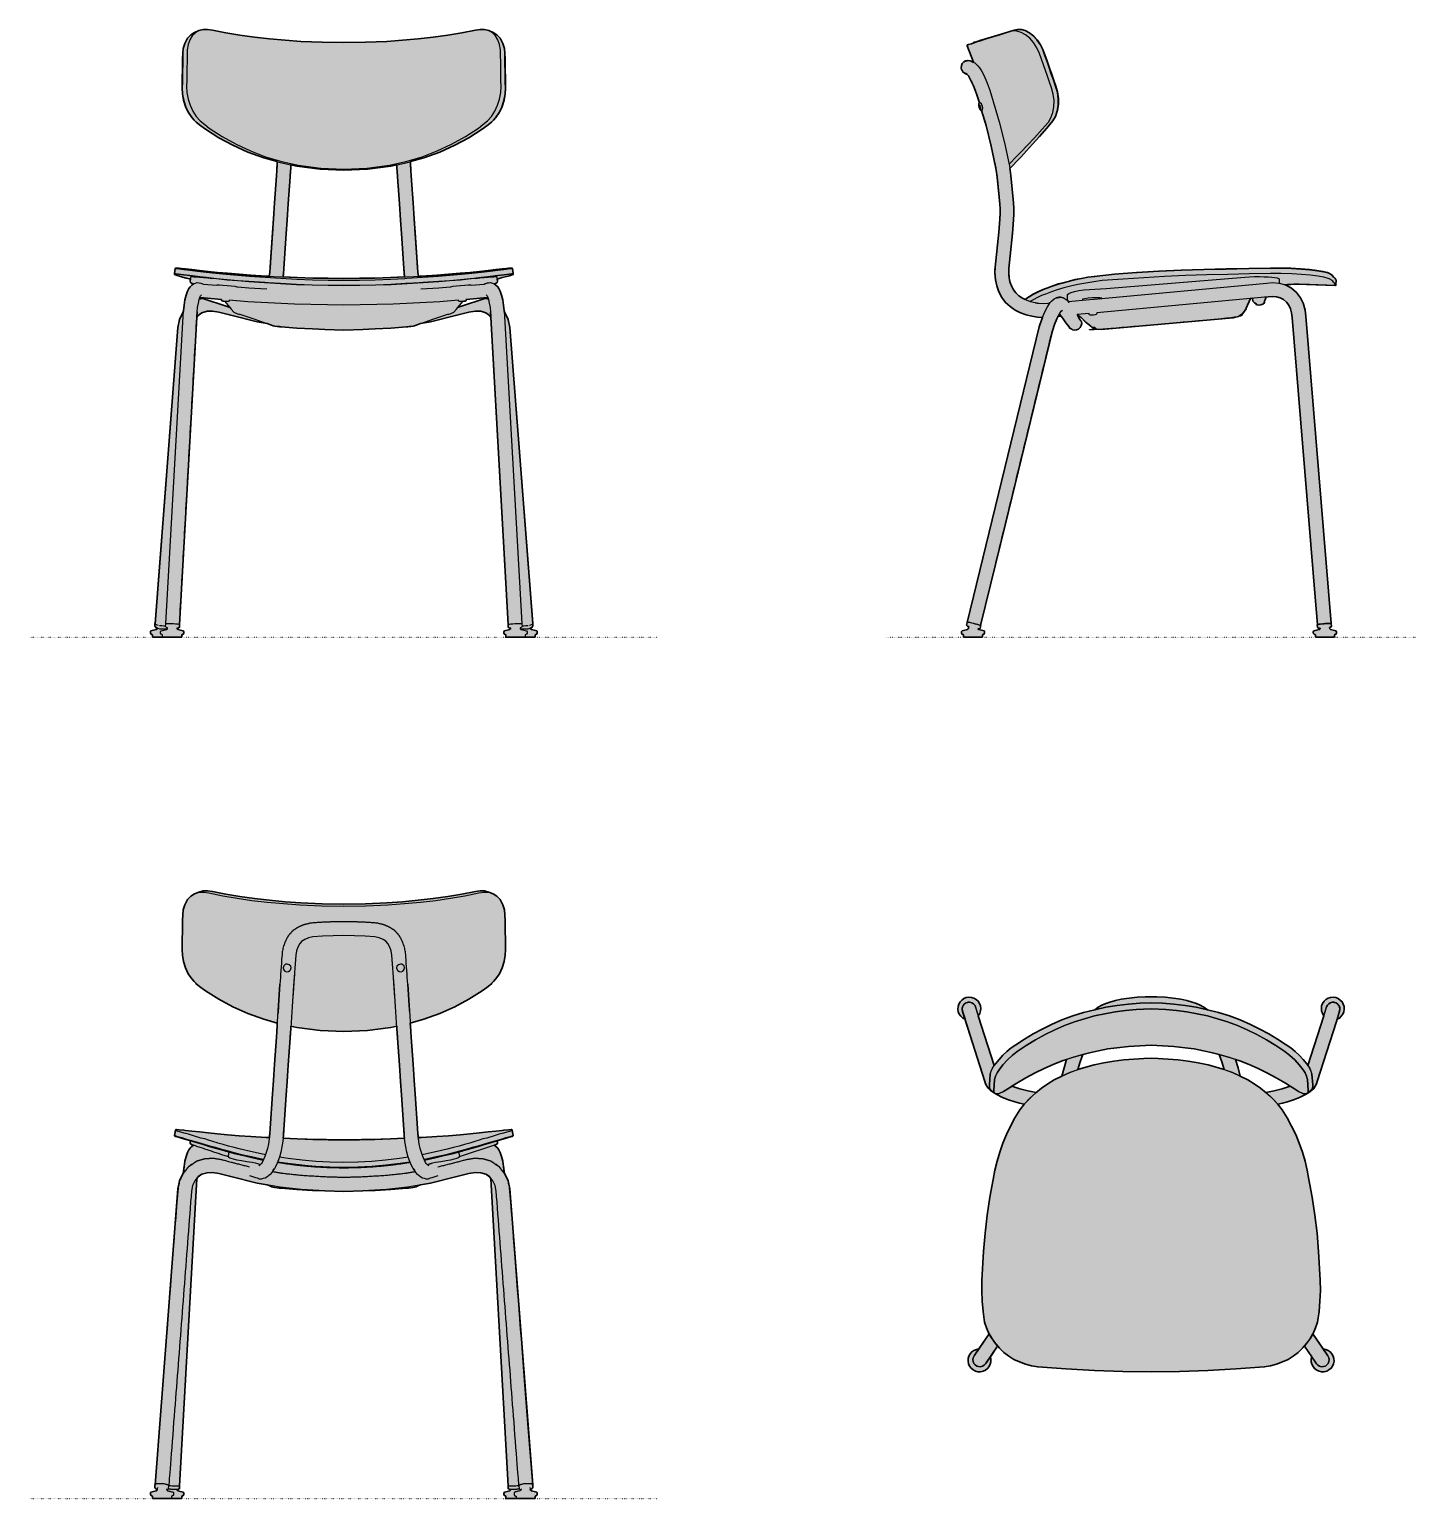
# Model space of a CAD drawing. Header units: millimetres. Extents: x 0 to 1796, y -1115 to 787.
import ezdxf

# ---------------------------------------------------------------- set-up
doc = ezdxf.new("R2010")
doc.units = ezdxf.units.MM
doc.linetypes.add('Dots', pattern=[1, 0, -1])
doc.layers.add('Blocks', color=7, linetype='Continuous')
doc.layers.add('Blocks$Fill', color=7, linetype='Continuous', true_color=0xffffff)
for name, color, linetype, lineweight, true_color in [('Blocks$Inner', 7, 'Continuous', 25, 0x007f00), ('Blocks$Outline', 7, 'Continuous', 35, 0xff3f3f), ('Groud', 7, 'Dots', 25, 0x243775)]:
    doc.layers.add(name, color=color, linetype=linetype, lineweight=lineweight, true_color=true_color)

# ---------------------------------------------------------------- blocks, each defined once
blk = doc.blocks.new('Moca Front')
at = {"layer": 'Blocks$Fill'}
h = blk.add_hatch(color=256, dxfattribs=at)
h.paths.add_polyline_path([(-242.9, 376.4), (-243.5, 375.5), (-246.6, 369.7), (-248.4, 363), (-248.9, 356.8), (-248.9, 356.6), (-248.9, 356.5), (-249.3, 349.5), (-249.3, 342), (-249.3, 334.4), (-250, 318.7), (-249.9, 311.4), (-249.6, 304.4), (-248.3, 296.2), (-245.7, 288.1), (-242.1, 280.5), (-237.5, 273.8), (-237, 273.2), (-234.2, 270.2), (-232.2, 268), (-231.7, 267.5), (-225.7, 262.8), (-219.6, 258.4), (-202.5, 247.5), (-184.3, 237.7), (-164.8, 228.9), (-144.1, 221.5), (-126.7, 216.6), (-127.3, 207), (-131.2, 149.3), (-131.7, 142.2), (-136.5, 73), (-137.1, 68.3), (-161, 69.6), (-176.1, 70.7), (-247.5, 77.8), (-253.6, 78.5), (-257.3, 78.8), (-258, 78.8), (-258.8, 78.1), (-259.7, 71.6), (-259.6, 71.2), (-259.6, 70.5), (-258.5, 69.9), (-256.4, 69.2), (-253.2, 68.3), (-244.6, 65.8), (-244.6, 65.8), (-240.5, 64.8), (-239, 64.4), (-239.5, 62.1), (-239.5, 61.7), (-239, 60.2), (-237.8, 59.4), (-236.8, 58.9), (-235.2, 58.4), (-235.3, 58.3), (-237.5, 56.7), (-239.7, 54.5), (-241.1, 52.4), (-243.1, 48.8), (-244.8, 43.8), (-246.3, 37.6), (-247.4, 30.7), (-248.3, 23.4), (-248.4, 22.3), (-248.6, 22), (-253.2, 12.1), (-255.4, 1.8), (-285, -381.1), (-285.1, -381.3), (-285.3, -384.7), (-284.9, -385.4), (-284, -386.4), (-282.9, -387), (-281.9, -387.2), (-282.1, -388), (-283.3, -389), (-290.2, -390.8), (-290.9, -391.8), (-290.9, -394), (-290.1, -395.2), (-288.3, -396.1), (-288.3, -399.1), (-275.1, -399.1), (-250.4, -399.1), (-250.4, -396.1), (-248.6, -395.2), (-247.7, -394), (-247.7, -391.9), (-248.4, -390.9), (-255.3, -389), (-256.5, -388), (-256.6, -387.4), (-255.9, -387.4), (-254.8, -387.3), (-254.4, -387.1), (-253.3, -386.2), (-253.1, -382.7), (-253.3, -382.5), (-230.9, 14.9), (-230.9, 15.4), (-229.1, 17.6), (-225.6, 20), (-224.2, 20.9), (-217.7, 22.8), (-210.4, 23.1), (-202.5, 21.9), (-186.9, 17.7), (-152.6, 9.2), (-139.8, 6.9), (-135.7, 5.5), (-134.2, 4.7), (-132.2, 4), (-129.9, 3.5), (-127.1, 3.1), (-124.5, 3), (-123.5, 2.9), (-101.4, 1.1), (-81.2, 0), (-73.1, -0.3), (-40.6, -1.5), (-16.2, -0.8), (-8.1, -0.3), (20.2, 1.1), (40.4, 2.7), (42.3, 2.9), (44.1, 3.1), (45.9, 3.1), (48.7, 3.5), (51, 4), (53, 4.7), (54.5, 5.5), (58.6, 6.9), (71.4, 9.2), (105.7, 17.7), (121.3, 21.9), (129.2, 23.1), (136.5, 22.8), (143, 20.9), (144.4, 20), (147.9, 17.6), (149.7, 15.4), (149.7, 14.9), (172.1, -382.5), (171.9, -382.7), (172.1, -386.2), (173.2, -387.1), (173.6, -387.3), (174.7, -387.4), (175.4, -387.4), (175.3, -388), (174.1, -389), (167.2, -390.9), (166.5, -391.9), (166.5, -394), (167.4, -395.2), (169.2, -396.1), (169.2, -399.1), (193.9, -399.1), (207.1, -399.1), (207.1, -396.1), (208.9, -395.2), (209.7, -394), (209.7, -391.8), (209, -390.8), (202.1, -389), (200.9, -388), (200.7, -387.2), (201.7, -387), (202.8, -386.4), (203.7, -385.4), (204.1, -384.7), (203.9, -381.3), (203.8, -381.1), (174.2, 1.8), (172, 12.1), (167.4, 22), (167.2, 22.3), (167.1, 23.4), (166.2, 30.7), (165.1, 37.6), (163.6, 43.8), (161.9, 48.8), (159.9, 52.4), (158.5, 54.5), (156.3, 56.7), (154.1, 58.3), (154, 58.4), (155.6, 58.9), (156.6, 59.4), (157.8, 60.2), (158.3, 61.7), (158.3, 62.1), (157.8, 64.6), (172, 68.3), (175.2, 69.2), (177.3, 69.9), (178.4, 70.5), (178.4, 71.2), (178.5, 71.6), (177.6, 78.1), (176.8, 78.8), (176.1, 78.8), (172.4, 78.5), (166.5, 77.8), (166.3, 77.8), (94.9, 70.7), (79.8, 69.6), (55.9, 68.3), (55.3, 73), (50.5, 142.2), (50, 149.3), (46.1, 207), (45.5, 216.6), (62.9, 221.5), (83.6, 228.9), (103.1, 237.7), (121.3, 247.5), (138.4, 258.4), (144.5, 262.8), (150.5, 267.5), (151, 268), (153, 270.2), (155.8, 273.2), (156.3, 273.8), (160.9, 280.5), (164.5, 288.1), (167.1, 296.2), (168.4, 304.4), (168.7, 311.4), (168.8, 318.7), (168.5, 326.1), (168.1, 334.4), (168.1, 349.5), (167.7, 356.5), (167.7, 356.6), (167.7, 356.8), (167.2, 363), (165.4, 369.7), (162.3, 375.5), (161.7, 376.4), (157.6, 380.9), (152.5, 383.9), (146.9, 386.2), (141.6, 387.7), (135.8, 387.8), (129.6, 386.8), (112.2, 383.3), (93.9, 380.3), (75.1, 377.7), (55.7, 375.5), (35.5, 373.6), (15, 372.2), (-12.7, 371.1), (-40.6, 370.6), (-68.5, 371.1), (-96.2, 372.2), (-116.7, 373.6), (-136.9, 375.5), (-156.3, 377.7), (-175.1, 380.3), (-193.4, 383.3), (-210.8, 386.8), (-217, 387.8), (-222.8, 387.7), (-228.1, 386.2), (-233.7, 383.9), (-238.8, 380.9)], flags=0)
h.paths.add_polyline_path([(38.1, 67.4), (-0.4, 65.8), (-40.6, 65.5), (-80.8, 65.8), (-100.9, 66.5), (-119.3, 67.4), (-118.8, 71.2), (-118.2, 78.2), (-113.4, 148.1), (-110, 198.3), (-109.3, 208.6), (-109.1, 212.6), (-101.4, 210.9), (-71.2, 206.9), (-40.6, 205.6), (-10, 206.9), (20.2, 210.9), (27.9, 212.6), (28.1, 208.6), (28.8, 198.3), (32.2, 148.1), (37.4, 73.6), (37.6, 71.1)], flags=0)
h.paths.add_polyline_path([(-198.9, 37.1), (-198.4, 36.5), (-198.1, 36.2), (-196.7, 35.9), (-194.6, 35.7), (-187.9, 27.7), (-226.8, 40.9), (-221.8, 40.4), (-198.8, 38.3)], flags=0)
h.paths.add_polyline_path([(113.4, 35.7), (114.5, 35.8), (116.3, 36.1), (117.2, 36.3), (117.7, 36.9), (117.6, 38.3), (140.6, 40.4), (145.6, 40.9), (106.7, 27.7)], flags=0)
at = {"layer": 'Blocks$Inner'}
for points in [[(-242.9, 376.4), (-238.8, 380.9), (-233.7, 383.9), (-228.1, 386.2), (-230.2, 385), (-232.8, 383.4), (-236.7, 379.3), (-239.8, 374.2), (-242, 368.2), (-243.2, 361.5), (-243.4, 353.7), (-243.6, 345.7), (-243.7, 337.8), (-243.9, 329.9), (-244, 322), (-244.2, 314), (-243.7, 305.9), (-242.2, 297.6), (-239.6, 289.5), (-236.2, 281.9), (-231.7, 275.1), (-226.6, 269.2), (-220.7, 264.5), (-214.7, 259.9), (-198, 248.9), (-180.1, 239), (-161.5, 230.4), (-141.9, 223), (-121, 216.8), (-99.6, 212.1), (-70.3, 208.2), (-40.6, 206.8), (-10.9, 208.2), (18.4, 212.1), (39.8, 216.8), (60.7, 223), (80.3, 230.4), (98.9, 239), (116.8, 248.9), (133.5, 259.9), (139.5, 264.5), (145.4, 269.2), (150.5, 275.1), (155, 281.9), (158.4, 289.5), (161, 297.6), (162.5, 305.9), (163, 314), (162.8, 322), (162.7, 329.9), (162.5, 337.8), (162.4, 345.7), (162.2, 353.7), (162, 361.5), (160.8, 368.2), (158.6, 374.2), (155.5, 379.3), (151.6, 383.4), (146.9, 386.2)], [(-228.1, 386.2), (-222.8, 387.7), (-217, 387.8), (-210.8, 386.8), (-193.4, 383.3), (-175.1, 380.3), (-156.3, 377.7), (-136.9, 375.5), (-116.7, 373.6), (-96.2, 372.2), (-68.5, 371.1), (-40.6, 370.6), (-12.7, 371.1), (15, 372.2), (35.5, 373.6), (55.7, 375.5), (75.1, 377.7), (93.9, 380.3), (112.2, 383.3), (129.6, 386.8), (135.8, 387.8), (141.6, 387.7), (146.9, 386.2), (152.5, 383.9), (157.6, 380.9), (161.7, 376.4), (162.3, 375.5), (165.4, 369.7), (167.2, 363), (167.7, 356.8)], [(-249, 349.2), (-248.9, 356.6), (-248.9, 356.8), (-248, 364), (-246, 370.7), (-242.9, 376.4), (-243.5, 375.5), (-246.6, 369.7), (-248.4, 363), (-248.9, 356.8)], [(161.7, 376.4), (164.8, 370.7), (166.8, 364), (167.7, 356.6), (167.8, 349.2), (167.7, 356.5), (168.1, 349.5), (168.1, 342), (168.1, 334.4), (168.5, 326.1), (168.8, 318.7), (168.7, 311.4), (168.4, 304.4), (167.1, 296.2), (164.5, 288.1), (160.9, 280.5), (156.3, 273.8), (155.8, 273.2), (160.4, 280), (164, 287.6), (166.6, 295.7), (168.2, 304), (168.6, 312.2), (168.4, 319.6), (168.2, 327), (168.1, 334.4), (167.9, 341.8), (167.8, 349.2)], [(-234.2, 270.2), (-232.2, 268), (-231.7, 267.5), (-225.7, 262.8), (-219.6, 258.4), (-202.5, 247.5), (-184.3, 237.7), (-164.8, 228.9), (-144.1, 221.5), (-123.1, 215.6), (-101.4, 210.9), (-71.2, 206.9), (-40.6, 205.6), (-10, 206.9), (20.2, 210.9), (41.9, 215.6), (62.9, 221.5), (83.6, 228.9), (103.1, 237.7), (121.3, 247.5), (138.4, 258.4), (144.5, 262.8), (150.5, 267.5), (151, 268), (153, 270.2)], [(-131.7, 142.2), (-131.2, 149.3), (-130.7, 156.3), (-130.2, 163.3), (-127.9, 198.2), (-127.4, 205.2), (-126.9, 212.1), (-126.6, 216.6)], [(-109.1, 212.6), (-109.2, 210.9), (-109.6, 204), (-110.1, 197), (-110.1, 197), (-112.5, 162.1), (-113, 155.1), (-113.4, 148.1), (-113.9, 141), (-115.1, 123.5), (-118.2, 78.2), (-118.8, 71.2), (-119.3, 67.4)], [(38.1, 67.4), (37.6, 71.2), (37, 78.2), (33.9, 123.5), (32.7, 141), (32.2, 148.1), (31.8, 155.1), (31.3, 162.1), (28.9, 197), (28.4, 204), (28, 210.9), (28, 210.9), (27.9, 212.6)], [(45.4, 216.6), (45.7, 212.1), (46.2, 205.2), (46.7, 198.2), (49, 163.3), (49.5, 156.3), (50, 149.3), (50.5, 142.2)], [(-239, 64.4), (-240.5, 64.8), (-244.6, 65.8), (-244.6, 65.8), (-249.4, 67.2), (-253.2, 68.3), (-256.4, 69.2), (-258.5, 69.9), (-259.6, 70.5), (-259.6, 71.2), (-259.7, 71.6), (-258.8, 78.1), (-258, 78.8), (-257.3, 78.8), (-257.3, 78.8), (-253.6, 78.5), (-247.7, 77.8), (-239.8, 76.9), (-229.9, 75.7), (-218.7, 74.4), (-206.2, 72.9), (-193, 71.5), (-178, 70.2), (-162.9, 68.9), (-176.1, 70.7), (-191, 72), (-204.1, 73.2), (-216.4, 74.5), (-227.5, 75.7), (-237.4, 76.8), (-245.6, 77.6), (-247.5, 77.8)], [(-258.8, 78.1), (-257.4, 78.1), (-253.8, 77.7), (-247.8, 77.1), (-239.8, 76.2), (-230, 75), (-218.7, 73.6), (-206.2, 72.2), (-192.9, 70.8), (-178, 69.4), (-163, 68.2), (-142.5, 66.9), (-122, 65.7), (-101.4, 64.4), (-81.2, 63.6), (-60.9, 63.3), (-40.6, 63), (-20.3, 63.3), (0, 63.6), (20.2, 64.4), (38.3, 65.5), (40.8, 65.7), (61.3, 66.9), (81.8, 68.2), (96.8, 69.4), (111.7, 70.8), (125, 72.2), (137.5, 73.6), (148.8, 75), (158.6, 76.2), (166.6, 77.1), (172.6, 77.7), (176.2, 78.1), (177.6, 78.1)], [(-176.1, 70.7), (-161, 69.6), (-141.1, 68.5), (-121, 67.5), (-100.9, 66.5), (-80.8, 65.8), (-60.7, 65.6), (-40.6, 65.5), (-20.5, 65.6), (-0.4, 65.8), (19.7, 66.5), (39.8, 67.5), (59.9, 68.5), (79.8, 69.6), (94.9, 70.7), (109.8, 72), (122.9, 73.2), (135.2, 74.5), (146.3, 75.7), (156.2, 76.8), (164.4, 77.6), (166.3, 77.8)], [(94.9, 70.7), (81.7, 68.9), (96.8, 70.2), (111.8, 71.5), (125, 72.9), (137.5, 74.4), (148.7, 75.7), (158.6, 76.9), (166.5, 77.8), (172.4, 78.5), (176.1, 78.8), (176.1, 78.8), (176.8, 78.8), (177.6, 78.1), (178.5, 71.6), (178.4, 71.2), (178.4, 71.2), (178.4, 70.5), (177.3, 69.9), (175.2, 69.2), (172, 68.3), (164.5, 66.4), (157.8, 64.6)], [(-271.1, -381.5), (-248.7, 16.2), (-248.3, 23.4), (-247.4, 30.7), (-246.3, 37.6), (-244.8, 43.8), (-243.1, 48.8), (-241.1, 52.4), (-239.7, 54.5), (-237.5, 56.7), (-235.3, 58.3), (-232.8, 59.2), (-230.4, 59.9), (-227.7, 59.8), (-225.7, 59.2), (-222.2, 58.1), (-205.6, 56.7), (-204.7, 56.9), (-201.7, 56.9), (-197.1, 56.8), (-191.8, 56.4), (-186.4, 55.9), (-181.9, 55.3), (-178.9, 54.7), (-178.3, 54.3), (-163.4, 53), (-140.2, 51.8)], [(-259.7, 71.6), (-258.2, 71.6), (-254.4, 71.3), (-248.1, 70.6), (-239.9, 69.6), (-229.9, 68.4), (-226.8, 68), (-218.2, 67), (-205.4, 65.5), (-191.8, 64.1), (-177.7, 62.9), (-177.6, 62.9), (-163.5, 61.7), (-143, 60.4), (-138.3, 60.1), (-122.5, 59.2), (-102, 57.9), (-81.5, 57.2), (-61.1, 56.8), (-40.6, 56.6), (-20.1, 56.8), (0.3, 57.2), (20.8, 57.9), (39.3, 59.1), (41.3, 59.2), (57.1, 60.1), (61.8, 60.4), (82.3, 61.7), (96.4, 62.9), (96.5, 62.9), (110.6, 64.1), (122.7, 65.3), (124.2, 65.5), (137, 67), (145.6, 68), (148.7, 68.4), (158.7, 69.6), (166.9, 70.6), (173.2, 71.3), (177, 71.6), (178.5, 71.6)], [(178.4, 70.5), (177.8, 70.8), (177.1, 70.9), (173.2, 70.5), (167, 69.8), (158.7, 68.9), (148.6, 67.7), (136.9, 66.3), (124.1, 64.8), (110.4, 63.3), (96.4, 62.1), (82.4, 60.9), (61.9, 59.7), (41.3, 58.4), (20.8, 57.2), (0.4, 56.5), (-20.1, 56.1), (-40.6, 55.9), (-61.1, 56.1), (-81.6, 56.5), (-102, 57.2), (-122.5, 58.4), (-143.1, 59.7), (-163.6, 60.9), (-177.6, 62.1), (-191.6, 63.3), (-205.3, 64.8), (-218.1, 66.3), (-229.8, 67.7), (-239.9, 68.9), (-247, 69.7), (-248.2, 69.8), (-254.4, 70.5), (-258.3, 70.9), (-259, 70.8), (-259.6, 70.5)], [(-235.2, 58.4), (-236.8, 58.9), (-237.8, 59.4), (-239, 60.2), (-239.5, 61.7), (-239.5, 62.1), (-238.4, 67.7), (-237.2, 67.7), (-234.9, 67.6), (-231.6, 67.3), (-227.3, 67), (-222.3, 66.5), (-216.6, 66), (-210.5, 65.4), (-210.4, 65.4)], [(59, 51.8), (82.2, 53), (97.1, 54.3), (97.7, 54.7), (100.7, 55.3), (105.2, 55.9), (110.6, 56.4), (115.9, 56.8), (120.5, 56.9), (123.5, 56.9), (124.4, 56.7), (141, 58.1), (144.5, 59.2), (146.5, 59.8), (141.9, 58.3), (141.1, 58.1)], [(129.2, 65.4), (129.3, 65.4), (135.4, 66), (141.1, 66.5), (146.1, 67), (150.4, 67.3), (153.7, 67.6), (156, 67.7), (157.2, 67.7), (158.3, 62.1), (158.3, 61.7), (157.8, 60.2), (156.6, 59.4), (155.6, 58.9), (154, 58.4)], [(146.5, 59.8), (149.2, 59.9), (151.6, 59.2), (154.1, 58.3), (156.3, 56.7), (158.5, 54.5), (159.9, 52.4), (161.9, 48.8), (163.6, 43.8), (165.1, 37.6), (166.2, 30.7), (167.1, 23.4), (167.5, 16.2), (189.9, -381.5), (189.9, -381.5)], [(-230.5, 21.5), (-229.8, 27.6), (-228.9, 33.2), (-227.8, 38.1), (-226.4, 42), (-226, 42.7), (-224.7, 44)], [(106.7, 27.7), (145.6, 40.9), (140.6, 40.4), (117.6, 38.3), (117.7, 36.9), (117.2, 36.3), (116.3, 36.1), (114.5, 35.8), (112.2, 35.6), (110.1, 35.5), (108.8, 35.5), (108.5, 35.7), (107.9, 36.2), (107.8, 37.4), (83.5, 35.1), (23.2, 32), (-40.6, 30.7), (-104.4, 32), (-164.7, 35.1), (-188.9, 37.4), (-189.1, 36.1), (-189.7, 35.6), (-190.5, 35.5), (-192.4, 35.5), (-194.6, 35.7), (-196.7, 35.9), (-198.1, 36.2), (-198.4, 36.5), (-198.9, 37.1), (-198.8, 38.3), (-221.8, 40.4), (-226.8, 40.9), (-187.9, 27.7)], [(-204.8, 56.6), (-204.8, 56.6), (-204.8, 56.6)], [(98.6, 54.4), (98.6, 54.4), (98.6, 54.4)], [(143.5, 44), (144.8, 42.7), (145.2, 42), (146.6, 38.1), (147.7, 33.2), (148.6, 27.6), (149.3, 21.5)], [(-248.4, 22.3), (-248.6, 22), (-253.2, 12.1), (-255.4, 1.8), (-285, -381.6), (-284.2, -382.3), (-282.5, -383), (-281.1, -383.3)], [(-230.9, 15.4), (-229.1, 17.6), (-224.3, 20.8), (-224.3, 20.8), (-217.7, 22.8), (-210.4, 23.1), (-202.5, 21.9), (-186.9, 17.7), (-152.6, 9.2), (-139.8, 6.9)], [(-194.6, 35.7), (-186.4, 25.8), (-182.8, 21.8), (-178.1, 19.4), (-176.7, 19), (-175.3, 19), (-157, 13), (-157, 13), (-135.7, 5.5), (-134.2, 4.7), (-132.2, 4), (-129.9, 3.5), (-127.1, 3.1), (-124.5, 3), (-123.5, 2.9), (-121.6, 2.7), (-101.4, 1.1), (-81.2, 0), (-73.1, -0.3), (-65, -0.8), (-40.6, -1.5), (-16.2, -0.8), (-8.1, -0.3), (0, 0), (20.2, 1.1), (40.4, 2.7), (42.3, 2.9), (44.1, 3.1), (45.9, 3.1), (48.7, 3.5), (51, 4), (53, 4.7), (54.5, 5.5), (75.8, 13), (94.1, 19)], [(58.6, 6.9), (71.4, 9.2), (105.7, 17.7), (121.3, 21.9), (129.2, 23.1), (136.5, 22.8), (143.1, 20.8), (143.1, 20.8), (147.9, 17.6), (149.7, 15.4)], [(94, 19), (94, 19), (95.5, 19), (96.9, 19.4), (101.6, 21.8), (105.2, 25.8), (113.4, 35.7)], [(199.9, -383.3), (201.3, -383), (203, -382.3), (203.8, -381.6), (174.2, 1.8), (172, 12.1), (167.4, 22), (167.2, 22.3)], [(92.6, 18.9), (92.6, 18.9), (92.6, 18.9)], [(149.8, 15.2), (172.1, -382.5), (149.7, 14.9)], [(-275.1, -399.1), (-275.1, -396.1), (-276.9, -395.2), (-277.7, -394), (-277.7, -391.9), (-277, -390.9), (-270.1, -389), (-268.9, -388), (-268.8, -386.7), (-268.8, -386.7), (-270, -386.4), (-270.4, -386.2), (-271.3, -385.1), (-271.1, -381.6), (-271.1, -381.5), (-271.1, -381.5), (-270.3, -381.3), (-268.7, -381.2), (-266.5, -381.2), (-263.8, -381.3), (-261, -381.4), (-258.3, -381.6), (-256, -381.9), (-254.3, -382.2), (-253.3, -382.4), (-253.3, -382.5), (-253.1, -382.7), (-253.3, -386.2), (-254.4, -387.1), (-254.8, -387.3), (-255.9, -387.4), (-256.6, -387.4), (-256.5, -388), (-255.3, -389), (-248.4, -390.9), (-247.7, -391.9), (-247.7, -394), (-248.6, -395.2), (-250.4, -396.1), (-250.4, -399.1), (-251, -399.1), (-252.8, -399.1), (-255.5, -399.1), (-258.9, -399.1), (-262.7, -399.1), (-266.5, -399.1), (-270, -399.1), (-272.7, -399.1), (-274.5, -399.1), (-275.1, -399.1), (-275.9, -399.1), (-279.7, -399.1), (-283.2, -399.1), (-285.9, -399.1), (-287.7, -399.1), (-288.3, -399.1), (-288.3, -396.1), (-290.1, -395.2), (-290.9, -394), (-290.9, -391.8), (-290.2, -390.8), (-283.3, -389), (-282.1, -388), (-281.9, -387.2)], [(-285, -381.1), (-285.1, -381.3), (-285.3, -384.7), (-284.9, -385.4), (-284, -386.4), (-282.9, -387), (-281.2, -387.5), (-279, -388), (-276.5, -388.3), (-274.1, -388.3), (-271.8, -388.2), (-270, -388), (-268.9, -387.5), (-268.9, -387.4)], [(-279.1, -383.7), (-279, -383.8), (-276.2, -384.1), (-273.4, -384.2), (-272.1, -384.2), (-271.2, -384.1)], [(-270.7, -381.4), (-270.7, -381.4), (-270.7, -381.4)], [(200.7, -387.2), (200.9, -388), (202.1, -389), (209, -390.8), (209.7, -391.8), (209.7, -394), (208.9, -395.2), (207.1, -396.1), (207.1, -399.1), (206.5, -399.1), (204.7, -399.1), (202, -399.1), (198.5, -399.1), (194.7, -399.1), (193.9, -399.1), (193.3, -399.1), (191.5, -399.1), (188.8, -399.1), (185.3, -399.1), (181.5, -399.1), (177.7, -399.1), (174.3, -399.1), (171.6, -399.1), (169.8, -399.1), (169.2, -399.1), (169.2, -396.1), (167.4, -395.2), (166.5, -394), (166.5, -391.9), (167.2, -390.9), (174.1, -389), (175.3, -388), (175.4, -387.4), (174.7, -387.4), (173.6, -387.3), (173.2, -387.1), (172.1, -386.2), (171.9, -382.7), (172.4, -382.4), (173.7, -382.1), (175.6, -381.9), (178.2, -381.6), (180.9, -381.4), (183.7, -381.3), (186.2, -381.3), (188.2, -381.3), (189.5, -381.4), (189.9, -381.6), (190.1, -385.1), (189.2, -386.2), (188.8, -386.4), (187.6, -386.7), (187.6, -386.7), (187.7, -388), (188.9, -389), (195.8, -390.9), (196.5, -391.9), (196.5, -394), (195.7, -395.2), (193.9, -396.1), (193.9, -399.1)], [(187.7, -387.4), (187.7, -387.5), (188.8, -388), (190.6, -388.2), (192.9, -388.3), (195.3, -388.3), (197.8, -388), (200, -387.5), (201.7, -387), (202.8, -386.4), (203.7, -385.4), (204.1, -384.7), (203.9, -381.3), (203.8, -381.1)], [(190, -384.1), (190.9, -384.2), (192.2, -384.2), (195, -384.1), (197.6, -383.8), (197.9, -383.7), (197.9, -383.7)]]:
    blk.add_lwpolyline(points, dxfattribs=at)
blk.add_lwpolyline([(-241.6, 280), (-237, 273.2), (-237.5, 273.8), (-242.1, 280.5), (-245.7, 288.1), (-248.3, 296.2), (-249.6, 304.4), (-249.9, 311.4), (-250, 318.7), (-249.7, 326.1), (-249.3, 334.4), (-249.3, 342), (-249.3, 349.5), (-248.9, 356.5), (-249, 349.2), (-249.1, 341.8), (-249.3, 334.4), (-249.4, 327), (-249.6, 319.6), (-249.8, 312.2), (-249.4, 304), (-247.8, 295.7), (-245.2, 287.6)], close=True, dxfattribs=at)
for points in [[(-237, 273.2), (-231.7, 267.5)], [(150.5, 267.5), (155.8, 273.2)], [(155.9, 273.4), (155.9, 273.4)], [(-239.1, 64.4), (-239.1, 64.4)], [(-239.1, 64.3), (-239.1, 64.3)], [(-239.1, 64.2), (-239.1, 64.2)], [(-219.4, 67.1), (-219.4, 67.1)], [(-142.4, 67.7), (-161, 69.6), (-162.9, 68.9), (-142.4, 67.7)], [(-119.3, 67.4), (-118.8, 71.1)], [(79.8, 69.6), (61.2, 67.7), (81.7, 68.9), (79.8, 69.6)], [(-227.6, 38.7), (-223.7, 39.8)], [(-204.8, 56.9), (-204.8, 56.9)], [(142.5, 39.8), (146.4, 38.7)], [(-230.5, 22), (-230.9, 14.9), (-230.5, 21.5), (-230.5, 22)], [(-225.6, 20), (-224.2, 20.9)], [(143, 20.9), (144.4, 20)], [(-253.3, -382.5), (-230.9, 14.9)], [(-282.7, -382.9), (-282.7, -382.9)], [(-278.8, -383.8), (-278.8, -383.8)], [(189.5, -381.4), (189.5, -381.4)], [(200.9, -383.1), (200.9, -383.1)], [(202.8, -382.4), (202.8, -382.4)], [(203.7, -381.7), (203.7, -381.7)]]:
    blk.add_open_spline(points, degree=1, dxfattribs=at)
for points, knots in [([(-127.3, 207), (-127, 211.6), (-126.7, 216.6)], [0.3124921, 0.3124921, 1, 1.1819248, 1.1819248]), ([(-109.3, 208.6), (-109.2, 210.4), (-109.1, 212.6)], [1.7260224, 1.7260224, 2, 2.0779223, 2.0779223]), ([(27.9, 212.6), (28, 210.4), (28.1, 208.6)], [2.922083, 2.922083, 3, 3.2739776, 3.2739776]), ([(45.5, 216.6), (45.8, 211.6), (46.1, 207)], [0.8180752, 0.8180752, 1, 1.6875079, 1.6875079]), ([(-113.4, 148.1), (-113, 155), (-112.5, 161.9), (-110.1, 196.7), (-110, 198.3)], [4, 4, 5, 6, 7, 7.23076, 7.23076]), ([(28.8, 198.3), (28.9, 196.7), (31.3, 161.9), (31.8, 155), (32.2, 148.1)], [1.76924, 1.76924, 2, 3, 4, 5, 5]), ([(-137.1, 68.3), (-136.5, 73), (-135.9, 79.6), (-132.8, 124.7), (-131.7, 142.2), (-132.8, 125), (-135.9, 79.8), (-136.5, 73)], [0.257161, 0.257161, 1, 2, 3, 4, 5, 6, 7, 7]), ([(55.3, 73), (54.7, 79.8), (51.6, 125), (50.5, 142.2), (51.6, 124.7), (54.7, 79.6), (55.3, 73), (55.9, 68.3)], [-2, -2, -1, 0, 1, 2, 3, 4, 4.742866, 4.742866]), ([(37.4, 73.6), (37.6, 71.1), (38.1, 67.4)], [8.6666998, 8.6666998, 9, 9.5056562, 9.5056562]), ([(149.7, 15.4), (149.7, 14.9), (149.3, 22), (149.3, 21.5), (149.7, 15.4)], [-0.075018, -0.075018, 0, 1, 2, 2.924982, 2.924982]), ([(-269.8, -387.9), (-269.8, -388), (-269.3, -388.3)], [1.9745559, 1.9745559, 2, 2.3600005, 2.3600005]), ([(188.6, -387.9), (188.6, -388), (188.1, -388.3)], [-4.0254441, -4.0254441, -4, -3.6400211, -3.6400211])]:
    blk.add_open_spline(points, degree=1, knots=knots, dxfattribs=at)
at = {"layer": 'Blocks$Outline'}
for points in [[(-238.8, 380.9), (-242.9, 376.4)], [(-233.7, 383.9), (-238.8, 380.9)], [(-228.1, 386.2), (-233.7, 383.9)], [(-222.8, 387.7), (-228.1, 386.2)], [(-217, 387.8), (-222.8, 387.7)], [(-210.8, 386.8), (-217, 387.8)], [(-193.4, 383.3), (-210.8, 386.8)], [(-175.1, 380.3), (-193.4, 383.3)], [(112.2, 383.3), (93.9, 380.3)], [(129.6, 386.8), (112.2, 383.3)], [(135.8, 387.8), (129.6, 386.8)], [(141.6, 387.7), (135.8, 387.8)], [(146.9, 386.2), (141.6, 387.7)], [(152.5, 383.9), (146.9, 386.2)], [(157.6, 380.9), (152.5, 383.9)], [(161.7, 376.4), (157.6, 380.9)], [(-242.9, 376.4), (-243.5, 375.5), (-246.6, 369.7), (-248.4, 363), (-248.9, 356.8)], [(-156.3, 377.7), (-175.1, 380.3)], [(-136.9, 375.5), (-156.3, 377.7)], [(-116.7, 373.6), (-136.9, 375.5)], [(-96.2, 372.2), (-116.7, 373.6)], [(-68.5, 371.1), (-96.2, 372.2)], [(-40.6, 370.6), (-68.5, 371.1)], [(-12.7, 371.1), (-40.6, 370.6)], [(15, 372.2), (-12.7, 371.1)], [(35.5, 373.6), (15, 372.2)], [(55.7, 375.5), (35.5, 373.6)], [(75.1, 377.7), (55.7, 375.5)], [(93.9, 380.3), (75.1, 377.7)], [(167.7, 356.8), (167.2, 363), (165.4, 369.7), (162.3, 375.5), (161.7, 376.4)], [(-248.9, 356.5), (-249.3, 349.5), (-249.3, 342), (-249.3, 334.4)], [(-248.9, 356.8), (-248.9, 356.6)], [(-248.9, 356.6), (-248.9, 356.5)], [(167.7, 356.5), (167.7, 356.6), (167.7, 356.8)], [(168.1, 334.4), (168.1, 342), (168.1, 349.5), (167.7, 356.5)], [(-249.3, 334.4), (-249.7, 326.1), (-250, 318.7), (-249.9, 311.4), (-249.6, 304.4), (-248.3, 296.2), (-245.7, 288.1), (-242.1, 280.5), (-237.5, 273.8)], [(155.8, 273.2), (156.3, 273.8), (160.9, 280.5), (164.5, 288.1), (167.1, 296.2), (168.4, 304.4), (168.7, 311.4), (168.8, 318.7), (168.5, 326.1), (168.1, 334.4)], [(-237.5, 273.8), (-237, 273.2)], [(-237, 273.2), (-234.2, 270.2)], [(-234.2, 270.2), (-232.2, 268), (-231.7, 267.5)], [(-231.7, 267.5), (-225.7, 262.8)], [(144.5, 262.8), (150.5, 267.5)], [(150.5, 267.5), (151, 268), (153, 270.2)], [(153, 270.2), (155.8, 273.2)], [(-225.7, 262.8), (-219.6, 258.4)], [(-219.6, 258.4), (-202.5, 247.5)], [(-202.5, 247.5), (-184.3, 237.7)], [(103.1, 237.7), (121.3, 247.5)], [(121.3, 247.5), (138.4, 258.4)], [(138.4, 258.4), (144.5, 262.8)], [(-184.3, 237.7), (-164.8, 228.9)], [(-164.8, 228.9), (-144.1, 221.5)], [(62.9, 221.5), (83.6, 228.9)], [(83.6, 228.9), (103.1, 237.7)], [(-144.1, 221.5), (-126.7, 216.6)], [(-126.7, 216.6), (-127, 211.6), (-127.3, 207)], [(-109.3, 208.6), (-109.2, 210.4), (-109.1, 212.6)], [(-109.1, 212.6), (-101.4, 210.9)], [(-101.4, 210.9), (-71.2, 206.9)], [(-10, 206.9), (20.2, 210.9)], [(20.2, 210.9), (27.9, 212.6)], [(27.9, 212.6), (28, 210.4), (28.1, 208.6)], [(45.5, 216.6), (62.9, 221.5)], [(46.1, 207), (45.8, 211.6), (45.5, 216.6)], [(-127.3, 207), (-127.4, 205.2), (-127.9, 198.2), (-130.2, 163.3), (-130.7, 156.3), (-131.2, 149.3)], [(-113.4, 148.1), (-113, 155), (-112.5, 161.9), (-110.1, 196.7), (-110, 198.3)], [(-110, 198.3), (-109.6, 204), (-109.3, 208.6)], [(-71.2, 206.9), (-40.6, 205.6)], [(-40.6, 205.6), (-10, 206.9)], [(28.1, 208.6), (28.4, 204), (28.8, 198.3)], [(28.8, 198.3), (28.9, 196.7), (31.3, 161.9), (31.8, 155), (32.2, 148.1)], [(50, 149.3), (49.5, 156.3), (49, 163.3), (46.7, 198.2), (46.2, 205.2), (46.1, 207)], [(-131.7, 142.2), (-132.8, 125), (-135.9, 79.8), (-136.5, 73)], [(-131.2, 149.3), (-131.7, 142.2)], [(-119.3, 67.4), (-118.8, 71.2), (-118.2, 78.2), (-115.1, 123.5), (-113.9, 141), (-113.4, 148.1)], [(32.2, 148.1), (32.7, 141), (33.9, 123.5), (37, 78.2), (37.4, 73.6)], [(50.5, 142.2), (50, 149.3)], [(55.3, 73), (54.7, 79.8), (51.6, 125), (50.5, 142.2)], [(-258.8, 78.1), (-259.7, 71.6), (-259.6, 71.2)], [(-258, 78.8), (-258.8, 78.1)], [(-257.3, 78.8), (-258, 78.8)], [(-247.5, 77.8), (-247.7, 77.8), (-253.6, 78.5), (-257.3, 78.8)], [(-176.1, 70.7), (-191, 72), (-204.1, 73.2), (-216.4, 74.5), (-227.5, 75.7), (-237.4, 76.8), (-245.6, 77.6), (-247.5, 77.8)], [(166.3, 77.8), (164.4, 77.6), (156.2, 76.8), (146.3, 75.7), (135.2, 74.5), (122.9, 73.2), (109.8, 72), (94.9, 70.7)], [(176.1, 78.8), (172.4, 78.5), (166.5, 77.8), (166.3, 77.8)], [(176.8, 78.8), (176.1, 78.8)], [(177.6, 78.1), (176.8, 78.8)], [(178.4, 71.2), (178.5, 71.6), (177.6, 78.1)], [(-259.6, 71.2), (-259.6, 70.5)], [(-259.6, 70.5), (-258.5, 69.9), (-256.4, 69.2), (-253.2, 68.3)], [(-253.2, 68.3), (-249.4, 67.2), (-244.6, 65.8)], [(-235.3, 58.3), (-237.5, 56.7), (-239.7, 54.5), (-241.1, 52.4), (-243.1, 48.8), (-244.8, 43.8), (-246.3, 37.6), (-247.4, 30.7)], [(-244.6, 65.8), (-244.6, 65.8), (-240.5, 64.8), (-239, 64.4)], [(-239, 64.4), (-239.5, 62.1), (-239.5, 61.7)], [(-239.5, 61.7), (-239, 60.2)], [(-239, 60.2), (-237.8, 59.4), (-236.8, 58.9)], [(-236.8, 58.9), (-235.2, 58.4)], [(-235.2, 58.4), (-235.3, 58.3)], [(-161, 69.6), (-176.1, 70.7)], [(-137.1, 68.3), (-141.1, 68.5), (-161, 69.6)], [(-136.5, 73), (-137.1, 68.3)], [(38.1, 67.4), (19.7, 66.5), (-0.4, 65.8), (-20.5, 65.6), (-40.6, 65.5), (-60.7, 65.6), (-80.8, 65.8), (-100.9, 66.5), (-119.3, 67.4)], [(37.4, 73.6), (37.6, 71.1), (38.1, 67.4)], [(55.9, 68.3), (55.3, 73)], [(79.8, 69.6), (59.9, 68.5), (55.9, 68.3)], [(94.9, 70.7), (79.8, 69.6)], [(154, 58.4), (155.6, 58.9)], [(154.1, 58.3), (154, 58.4)], [(166.2, 30.7), (165.1, 37.6), (163.6, 43.8), (161.9, 48.8), (159.9, 52.4), (158.5, 54.5), (156.3, 56.7), (154.1, 58.3)], [(155.6, 58.9), (156.6, 59.4), (157.8, 60.2)], [(157.8, 64.6), (164.5, 66.4), (172, 68.3)], [(158.3, 61.7), (158.3, 62.1), (157.8, 64.6)], [(157.8, 60.2), (158.3, 61.7)], [(172, 68.3), (175.2, 69.2), (177.3, 69.9), (178.4, 70.5), (178.4, 71.2)], [(-187.9, 27.7), (-226.8, 40.9)], [(-226.8, 40.9), (-221.8, 40.4)], [(-221.8, 40.4), (-198.8, 38.3)], [(-198.8, 38.3), (-198.9, 37.1)], [(145.6, 40.9), (106.7, 27.7)], [(113.4, 35.7), (114.5, 35.8), (116.3, 36.1), (117.2, 36.3), (117.7, 36.9), (117.6, 38.3)], [(117.6, 38.3), (140.6, 40.4)], [(140.6, 40.4), (145.6, 40.9)], [(-248.4, 22.3), (-248.6, 22), (-253.2, 12.1), (-255.4, 1.8), (-285, -381.1)], [(-248.3, 23.4), (-248.4, 22.3)], [(-247.4, 30.7), (-248.3, 23.4)], [(-229.1, 17.6), (-225.6, 20)], [(-225.6, 20), (-224.2, 20.9)], [(-224.2, 20.9), (-217.7, 22.8), (-210.4, 23.1), (-202.5, 21.9), (-186.9, 17.7), (-152.6, 9.2), (-139.8, 6.9)], [(-198.9, 37.1), (-198.4, 36.5), (-198.1, 36.2)], [(-198.1, 36.2), (-196.7, 35.9), (-194.6, 35.7)], [(-194.6, 35.7), (-187.9, 27.7)], [(58.6, 6.9), (71.4, 9.2), (105.7, 17.7), (121.3, 21.9), (129.2, 23.1), (136.5, 22.8), (143, 20.9)], [(106.7, 27.7), (113.4, 35.7)], [(143, 20.9), (144.4, 20)], [(144.4, 20), (147.9, 17.6)], [(167.1, 23.4), (166.2, 30.7)], [(167.2, 22.3), (167.1, 23.4)], [(203.8, -381.1), (174.2, 1.8), (172, 12.1), (167.4, 22), (167.2, 22.3)], [(-253.3, -382.5), (-230.9, 14.9)], [(-230.9, 15.4), (-229.1, 17.6)], [(-230.9, 14.9), (-230.9, 15.4)], [(-139.8, 6.9), (-135.7, 5.5), (-134.2, 4.7)], [(-134.2, 4.7), (-132.2, 4), (-129.9, 3.5), (-127.1, 3.1)], [(-127.1, 3.1), (-124.5, 3)], [(-124.5, 3), (-123.5, 2.9)], [(-123.5, 2.9), (-121.6, 2.7), (-101.4, 1.1), (-81.2, 0), (-73.1, -0.3)], [(-8.1, -0.3), (0, 0), (20.2, 1.1), (40.4, 2.7), (42.3, 2.9)], [(42.3, 2.9), (44.1, 3.1), (45.9, 3.1)], [(45.9, 3.1), (48.7, 3.5), (51, 4), (53, 4.7)], [(53, 4.7), (54.5, 5.5), (58.6, 6.9)], [(147.9, 17.6), (149.7, 15.4)], [(149.7, 15.4), (149.7, 14.9)], [(149.7, 14.9), (172.1, -382.5)], [(-73.1, -0.3), (-65, -0.8), (-40.6, -1.5), (-16.2, -0.8), (-8.1, -0.3)], [(-281.9, -387.2), (-282.1, -388), (-283.3, -389), (-290.2, -390.8), (-290.9, -391.8), (-290.9, -394), (-290.1, -395.2), (-288.3, -396.1), (-288.3, -399.1)], [(-288.3, -399.1), (-287.7, -399.1), (-285.9, -399.1), (-283.2, -399.1), (-279.7, -399.1), (-275.9, -399.1), (-275.1, -399.1)], [(-285.1, -381.3), (-285.3, -384.7), (-284.9, -385.4), (-284, -386.4), (-282.9, -387), (-281.9, -387.2)], [(-285, -381.1), (-285.1, -381.3)], [(-275.1, -399.1), (-274.5, -399.1), (-272.7, -399.1), (-270, -399.1), (-266.5, -399.1), (-262.7, -399.1), (-258.9, -399.1), (-255.5, -399.1), (-252.8, -399.1), (-251, -399.1), (-250.4, -399.1)], [(-256.6, -387.4), (-255.9, -387.4), (-254.8, -387.3), (-254.4, -387.1), (-253.3, -386.2), (-253.1, -382.7)], [(-250.4, -399.1), (-250.4, -396.1), (-248.6, -395.2), (-247.7, -394), (-247.7, -391.9), (-248.4, -390.9), (-255.3, -389), (-256.5, -388), (-256.6, -387.4)], [(-253.1, -382.7), (-253.3, -382.5)], [(175.4, -387.4), (175.3, -388), (174.1, -389), (167.2, -390.9), (166.5, -391.9), (166.5, -394), (167.4, -395.2), (169.2, -396.1), (169.2, -399.1)], [(169.2, -399.1), (169.8, -399.1), (171.6, -399.1), (174.3, -399.1), (177.7, -399.1), (181.5, -399.1), (185.3, -399.1), (188.8, -399.1), (191.5, -399.1), (193.3, -399.1), (193.9, -399.1)], [(172.1, -382.5), (171.9, -382.7)], [(171.9, -382.7), (172.1, -386.2), (173.2, -387.1), (173.6, -387.3), (174.7, -387.4), (175.4, -387.4)], [(193.9, -399.1), (194.7, -399.1), (198.5, -399.1), (202, -399.1), (204.7, -399.1), (206.5, -399.1), (207.1, -399.1)], [(200.7, -387.2), (201.7, -387), (202.8, -386.4), (203.7, -385.4), (204.1, -384.7), (203.9, -381.3)], [(207.1, -399.1), (207.1, -396.1), (208.9, -395.2), (209.7, -394), (209.7, -391.8), (209, -390.8), (202.1, -389), (200.9, -388), (200.7, -387.2)], [(203.9, -381.3), (203.8, -381.1)]]:
    blk.add_lwpolyline(points, dxfattribs=at)
blk = doc.blocks.new('Moca Side')
at = {"layer": 'Blocks$Fill'}
blk.add_hatch(color=256, dxfattribs=at).paths.add_polyline_path([(-258.4, 360.8), (-258.8, 359.8), (-250.5, 338.4), (-251.3, 338.7), (-252.3, 339.2), (-252.2, 339.2), (-253.7, 339.8), (-254.9, 340.3), (-257.7, 340.6), (-257.7, 340.6), (-258, 340.8), (-260.8, 340.2), (-263.2, 338.8), (-265.1, 336.7), (-266.3, 334.1), (-266.6, 331.3), (-266, 328.6), (-265.7, 328.5), (-264.3, 326), (-262.2, 324.1), (-261, 323.6), (-258.9, 322.7), (-257.3, 320.7), (-255.3, 317.6), (-253.1, 313.2), (-248.4, 302.1), (-246.2, 296.2), (-243, 285.7), (-243.3, 285.6), (-243.7, 284.9), (-243.9, 284.1), (-243.8, 282.3), (-243.3, 280.1), (-242.5, 278.1), (-241.7, 276.7), (-241.1, 276.4), (-240.4, 276.1), (-240.2, 276.1), (-234.4, 256.5), (-222, 202.9), (-220.9, 196.3), (-219.9, 189.4), (-216.6, 155.2), (-216.3, 148.4), (-216.2, 142), (-217.8, 118.3), (-222.6, 73), (-222.9, 65.2), (-222.2, 57.3), (-222.2, 56.9), (-220.6, 49), (-217.9, 41.3), (-214, 34), (-209, 27.5), (-203.1, 22.1), (-196.6, 17.7), (-189.7, 14.2), (-182.6, 11.5), (-175.3, 9.6), (-167.9, 8.3), (-161.4, 7.9), (-162.3, 5.7), (-165.6, -3.9), (-258.7, -386.6), (-258.7, -386.6), (-258.8, -386.7), (-259.7, -390.1), (-258.9, -391.3), (-258.6, -391.6), (-257.5, -392), (-256.8, -392.1), (-257.4, -394.8), (-258.6, -395.8), (-265.5, -397.6), (-266.2, -398.6), (-266.2, -400.8), (-265.4, -402), (-263.6, -402.9), (-263.6, -405.9), (-238.9, -405.9), (-238.9, -402.9), (-237.1, -402), (-236.2, -400.8), (-236.2, -398.6), (-236.9, -397.6), (-243.8, -395.8), (-244.8, -395), (-243.8, -395.1), (-243.4, -395.1), (-242.2, -394.3), (-241.3, -390.9), (-241.4, -390.8), (-241.4, -390.8), (-209.4, -259.1), (-148.5, -9.3), (-145.8, -1.2), (-142.7, 6.4), (-141.1, 9.6), (-137.1, 9.9), (-130.9, 1.1), (-125.8, -5.6), (-123.4, -7), (-122.7, -7.8), (-119.9, -8.3), (-117.1, -8), (-114.6, -6.9), (-112.5, -5), (-111.1, -2.5), (-110.5, 0.2), (-110.8, 3), (-111.5, 3.8), (-112.8, 5.5), (-115.8, 11), (-116.4, 11.8), (-115.5, 11.9), (-104.9, 1.5), (-100.3, -1.8), (-98.6, -3.3), (-97.4, -4.4), (-96.7, -5.1), (-91.3, -7.1), (-85.5, -7.5), (85.5, 7.5), (92.3, 9.3), (98.1, 13.3), (102.2, 19.1), (102.1, 19.9), (108, 32.6), (110.5, 32.9), (110.7, 32.4), (111, 29.3), (112.9, 27.2), (115.3, 25.8), (115.6, 24.5), (118.4, 23.9), (121.2, 24.2), (123.8, 25.3), (125.9, 27.2), (125.5, 28.4), (127, 30.9), (127.6, 33.6), (127.5, 34.4), (136.5, 35.2), (141.4, 34.8), (141.4, 34.8), (146.3, 33.4), (150.7, 31.1), (154.4, 27.9), (157.4, 23.8), (159.7, 19.2), (161.1, 14), (191.6, -353.9), (194.5, -389.6), (194.4, -389.7), (194.6, -393.2), (195.7, -394.1), (196.1, -394.2), (197.3, -394.2), (198.1, -394.2), (198.1, -394.8), (196.8, -395.8), (189.9, -397.7), (189.2, -398.7), (189.2, -400.8), (190.1, -402), (191.9, -402.9), (191.9, -405.9), (216.6, -405.9), (216.6, -402.9), (218.4, -402), (219.2, -400.8), (219.2, -398.7), (218.5, -397.7), (211.6, -395.8), (210.4, -394.8), (210.3, -393.1), (211.3, -393), (211.7, -392.8), (212.6, -391.7), (212.3, -388.2), (178.7, 17.3), (176.4, 25.3), (176.4, 25.4), (176.3, 25.6), (172.6, 33.4), (167.5, 40.4), (160.8, 46.1), (153.2, 50.1), (152.3, 50.4), (167.8, 51.1), (217.8, 49.3), (218.6, 50), (218.3, 50.4), (218.8, 56.8), (218.1, 57.6), (217.4, 58.4), (216.9, 58.9), (215.8, 60.1), (215.5, 60.4), (215.1, 60.9), (214.6, 61.4), (213.4, 62.6), (213.4, 62.6), (212.7, 63.4), (211.1, 64.7), (207.5, 66.1), (201.7, 67.6), (193.8, 68.9), (184.1, 70.1), (172.8, 71), (160.3, 71.7), (146.9, 72), (133.9, 72), (47.4, 70.2), (-39.7, 66.2), (-68.1, 64.2), (-94.4, 61.2), (-102.7, 60.1), (-111, 58.6), (-118.9, 57), (-126.5, 55.2), (-133.4, 53.3), (-146.7, 49.5), (-152.1, 47.4), (-160.5, 44.3), (-167.2, 41.2), (-173.2, 38), (-178, 35.1), (-183.9, 31.5), (-187.2, 33.1), (-191.9, 36.2), (-195.8, 39.9), (-199, 44), (-201.6, 48.8), (-203.4, 54.1), (-204.5, 59.4), (-204.9, 63.7), (-205.1, 65.5), (-204.8, 71.4), (-200.1, 116.6), (-198.7, 134.4), (-198.4, 141.7), (-198.4, 141.9), (-198.4, 141.9), (-198.6, 149.2), (-198.9, 156.5), (-202.3, 191.8), (-203.3, 198.8), (-203.6, 201), (-203.3, 201.4), (-199.4, 205.3), (-194.9, 210), (-189.1, 216.2), (-182.2, 223.6), (-174.2, 232.2), (-165.3, 242.1), (-155.6, 253.1), (-151.7, 257.7), (-147.9, 262.4), (-144.7, 268.3), (-142.3, 275.1), (-142, 276), (-140.8, 283.6), (-140.8, 291.7), (-141.8, 300), (-144, 307.3), (-146.6, 314.7), (-160.7, 354.9), (-163.7, 361.1), (-167.8, 367.1), (-172.5, 372.1), (-177.6, 376.1), (-178.3, 376.6), (-183.6, 379.4), (-188.7, 380.9), (-193.6, 381), (-198.1, 380), (-209.3, 376.5), (-219.3, 373.5), (-227.9, 370.9), (-235.2, 368.7), (-241.2, 366.8), (-245.9, 365.4), (-253.2, 362.4), (-257.1, 361.2)], flags=0)
at = {"layer": 'Blocks$Inner'}
for points in [[(-142.3, 275.1), (-141.1, 282.7), (-141, 290.8), (-142.1, 299.1), (-144.3, 307.2), (-147.1, 315.2), (-149.9, 323.1), (-152.6, 331), (-155.4, 338.9), (-158.1, 346.9), (-161, 354.7), (-164.4, 361.4), (-168.5, 367.4), (-173.2, 372.5), (-178.3, 376.6), (-183.6, 379.4), (-188.7, 380.9), (-193.6, 381), (-198.1, 380), (-209.3, 376.5), (-219.3, 373.5), (-227.9, 370.9), (-235.2, 368.7), (-241.2, 366.8), (-245.9, 365.4), (-249.6, 364.3), (-251, 363.8)], [(-250.5, 338.4), (-258.8, 359.8), (-258.4, 360.8), (-257.1, 361.2), (-253.2, 362.4), (-245.9, 365.4)], [(-204.5, 206.7), (-202.4, 208.8), (-196.5, 214.7), (-189.3, 222.1), (-180.9, 230.9), (-171.7, 240.7), (-161.7, 251.6), (-157.7, 256), (-153.7, 260.7), (-150.4, 266.4), (-147.9, 273.2), (-146.5, 280.8), (-146.4, 288.9), (-147.5, 297.2), (-149.8, 305.4), (-152.4, 312.8), (-155, 320.2), (-157.6, 327.6), (-160.2, 335), (-162.8, 342.4), (-165.4, 349.8), (-168.7, 357.2), (-172.9, 363.9), (-177.8, 369.6), (-183.2, 374.1), (-188.8, 377.1), (-194.4, 378.8), (-199.7, 378.9), (-204.3, 377.7), (-215.8, 374.1), (-225.9, 370.9), (-234.7, 368.2), (-242.1, 365.9), (-248.4, 363.9), (-253.2, 362.4)], [(-178.3, 376.6), (-177.6, 376.1), (-172.5, 372.1), (-167.8, 367.1), (-163.7, 361.1), (-160.7, 354.9), (-158.2, 347.9), (-155.4, 339.7), (-152.2, 330.9), (-149.4, 322.7), (-146.6, 314.7), (-144, 307.3), (-141.8, 300), (-140.8, 291.7), (-140.8, 283.6), (-142, 276), (-142.3, 275.1), (-144.7, 268.3), (-147.9, 262.4), (-151.7, 257.7), (-155.6, 253.1), (-165.3, 242.1), (-174.2, 232.2), (-182.2, 223.6), (-189.1, 216.2), (-194.9, 210), (-199.4, 205.3), (-203.3, 201.4), (-203.6, 201)], [(-258.9, 322.7), (-261, 323.6), (-262.2, 324.1), (-264.3, 326), (-265.7, 328.5), (-266, 328.6), (-266.6, 331.3), (-266.3, 334.1), (-265.1, 336.7), (-263.2, 338.8), (-260.8, 340.2), (-258, 340.8), (-257.7, 340.6), (-257.7, 340.6), (-254.9, 340.3), (-253.7, 339.8), (-251.3, 338.7), (-248.8, 337.5), (-246.8, 335.7), (-244.9, 334), (-242.7, 331.3), (-240.1, 327.3), (-237.4, 321.9), (-234.7, 315.7), (-232, 309.2), (-229.3, 302.2), (-217.3, 261.5), (-210.7, 233.9), (-204.4, 206.1), (-203.3, 198.8), (-202.3, 191.8), (-198.9, 156.5), (-198.6, 149.2), (-198.4, 141.9), (-198.7, 134.5), (-200.1, 116.8), (-204.8, 71.6), (-205.1, 65.6), (-204.6, 59.8)], [(-243, 285.7), (-246.2, 296.2), (-248.4, 302.1), (-250.8, 307.9), (-253.1, 313.2), (-255.3, 317.6), (-257.3, 320.7), (-259.1, 322.9), (-260.8, 324.4)], [(-239.2, 282.2), (-240.4, 284.5), (-242.1, 285.8), (-243.1, 286.1), (-243, 285.7)], [(-239.2, 282.1), (-238.9, 279.4), (-239.6, 277.1), (-240.1, 276), (-240.1, 276.2)], [(-183.9, 31.5), (-181.6, 32.9), (-178, 35.1), (-173.2, 38), (-167.2, 41.2), (-160.5, 44.3), (-152.1, 47.4), (-146.7, 49.5), (-140.4, 51.4), (-133.4, 53.3), (-126.5, 55.2), (-118.9, 57), (-111, 58.6), (-102.7, 60.1), (-94.4, 61.2), (-68.1, 64.2), (-39.7, 66.2), (-10.8, 67.8), (18.3, 69.1), (47.4, 70.2), (76.5, 71), (105.6, 71.6), (133.9, 72), (146.9, 72), (160.3, 71.7), (172.8, 71), (184.1, 70.1), (193.8, 68.9), (201.7, 67.6), (207.5, 66.1), (211.1, 64.7), (212.7, 63.4), (213.4, 62.6), (213.4, 62.6), (213.4, 62.6), (214.6, 61.4), (215.1, 60.9), (215.5, 60.4)], [(211.9, 64), (208.3, 65.4), (202.5, 66.8), (194.6, 68.2), (184.9, 69.4), (173.6, 70.3), (161.1, 70.9), (147.7, 71.3), (133.9, 71.3), (105, 70.8), (76, 70.3), (47.2, 69.6), (18.4, 68.7), (-10.3, 67.4), (-38.7, 65.9), (-67, 64), (-93.6, 60.8), (-102.8, 59.7), (-111.2, 58.1), (-119.3, 56.4), (-127, 54.5), (-134.2, 52.6), (-141.2, 50.6), (-147.6, 48.7), (-153.1, 46.7), (-161.4, 43.5), (-167.9, 40.4), (-174, 37.2), (-178.7, 34.3), (-182.3, 32.1), (-183.6, 31.3)], [(218.8, 56.8), (218.3, 50.4), (217.6, 51.1), (216.5, 52.4), (215.4, 53.6), (214.3, 54.9), (213.2, 56.1), (211.8, 57.3), (208.6, 58.7), (203, 60.2), (195.2, 61.6), (185.4, 62.8), (174, 63.8), (161.4, 64.5), (147.8, 64.8), (133.8, 64.8), (106.2, 64.4), (78.7, 63.8), (51.2, 63.1), (23.9, 62.2), (-3.3, 61), (-30.3, 59.5), (-57.1, 57.8), (-83.9, 55.7), (-94.7, 54.1), (-105.4, 52.4), (-115.6, 50.6), (-125.1, 48.6), (-133.9, 46.3), (-142.2, 43.9), (-149.6, 41.4), (-156.1, 38.8), (-162.4, 36.4), (-167.6, 34), (-173.6, 30.7), (-177.1, 28.6)], [(-127.4, 28.7), (-128.2, 29.6), (-128.9, 31), (-128.9, 37.6), (-127.3, 39), (-124.2, 40.4), (-119.7, 41.7), (-114.2, 42.9), (-107.8, 43.9), (-86.3, 45.1), (-79.1, 45.6), (100.5, 60.4), (106.8, 60.7), (113.2, 60.9), (119.5, 60.9), (125.4, 60.8), (130.9, 60.5), (135.6, 60.2), (139.5, 59.7), (142.4, 59.2), (144.1, 58.6), (144.8, 58), (145.2, 53.7), (145.3, 52.3)], [(214.6, 61.4), (215.8, 60.1), (216.9, 58.9), (218.1, 57.6)], [(216.9, 58.9), (217.4, 58.4), (218.1, 57.6), (218.8, 56.8), (219.1, 56.5), (219.3, 56.2)], [(-161.4, 7.9), (-167.9, 8.3), (-175.3, 9.6), (-182.6, 11.5), (-189.7, 14.2), (-196.6, 17.7), (-203.1, 22.1), (-209, 27.5), (-214, 34), (-217.9, 41.3), (-220.6, 49), (-222.2, 56.9)], [(-171, 26.9), (-176.7, 28.4), (-182.1, 30.5), (-187.2, 33.1), (-191.9, 36.2), (-195.8, 39.9), (-199, 44), (-201.6, 48.8), (-203.4, 54.1)], [(-128.1, 28.7), (-99.9, 31.3), (-94.1, 31.8), (128.9, 52.5), (136.2, 53.1), (144.4, 52.4), (145.2, 52.3), (153.2, 50.1), (160.8, 46.1), (167.5, 40.4), (172.6, 33.4), (176.3, 25.6), (178.6, 17.5), (178.7, 17.3), (176.4, 25.3), (176.4, 25.4)], [(-258.7, -386.6), (-258.7, -386.6), (-165.6, -3.9), (-162.3, 5.7), (-158.7, 14.5), (-154.9, 22), (-151.2, 27.5), (-149.6, 29.3), (-146, 32.3), (-143.6, 33.5)], [(-151.9, 26.5), (-154.2, 26.2), (-160.2, 25.7), (-165.9, 26)], [(159.7, 19.2), (157.4, 23.8), (154.4, 27.9), (150.7, 31.1), (146.3, 33.4), (141.4, 34.8), (141.4, 34.8), (136.5, 35.2), (136.5, 35.2), (130.9, 34.7), (-91.2, 14.2), (-91.2, 12.6), (-91.4, 12.2), (-91.9, 11.7), (-93.1, 11.3), (-95.1, 11), (-97.4, 10.9), (-99.4, 11), (-100.4, 11.3), (-101, 11.8), (-101, 12.5), (-101, 13.3), (-116.4, 11.8), (-115.8, 11), (-112.8, 5.5), (-111.5, 3.8), (-110.8, 3), (-110.5, 0.2), (-111.1, -2.5), (-112.5, -5), (-114.6, -6.9), (-117.1, -8), (-119.9, -8.3), (-122.7, -7.8), (-123.4, -7), (-125.8, -5.6), (-127.2, -3.8), (-130.9, 1.1), (-134.6, 6.3), (-139.3, 13.1)], [(-84.5, 32.7), (-84.5, 33), (-87.2, 33.3), (-91.7, 33.5), (-97.1, 33.4), (-102.4, 33), (-107, 32.3), (-109.5, 31.6), (-109.5, 31), (-109, 30.5)], [(127.5, 34.4), (127.6, 33.6), (127, 30.9), (125.5, 28.4), (125.9, 27.2), (123.8, 25.3), (121.2, 24.2), (118.4, 23.9), (115.6, 24.5), (115.3, 25.8), (112.9, 27.2), (111, 29.3), (110.7, 32.4), (110.5, 32.9)], [(194.5, -389.6), (161.7, 8), (161.1, 14), (161.1, 14), (159.7, 19.2)], [(-209.4, -259.1), (-148.5, -9.3), (-145.8, -1.2), (-142.7, 6.4), (-139.5, 12.7), (-137.2, 16.2), (-135.5, 17.6)], [(178.7, 17.3), (179.5, 9.6), (212.3, -388.2), (212.6, -391.7), (211.7, -392.8), (211.3, -393), (210.3, -393.1), (210.4, -394.8), (211.6, -395.8), (218.5, -397.7), (219.2, -398.7), (219.2, -400.8), (218.4, -402), (216.6, -402.9), (216.6, -405.9), (216, -405.9), (214.2, -405.9), (211.5, -405.9), (208, -405.9), (204.2, -405.9), (200.4, -405.9), (197, -405.9), (194.3, -405.9), (192.5, -405.9), (191.9, -405.9), (191.9, -402.9), (190.1, -402), (189.2, -400.8), (189.2, -398.7), (189.9, -397.7), (196.8, -395.8), (198.1, -394.8), (198.1, -394.2), (197.3, -394.2), (196.1, -394.2), (195.7, -394.1), (194.6, -393.2), (194.4, -389.7), (194.8, -389.5), (196, -389.2), (198, -389), (200.5, -388.7), (203.3, -388.4), (206.1, -388.2), (208.6, -388.1), (210.6, -388.1), (211.8, -388.1), (212.3, -388.2), (212.2, -388.1), (211.2, -388), (209.5, -388), (207.2, -388.1), (204.5, -388.3), (201.7, -388.5), (199, -388.8), (196.8, -389.1), (195.2, -389.3), (194.5, -389.6), (194.5, -389.6)], [(-252.7, -387.5), (-255.2, -387), (-257.1, -386.7), (-258.4, -386.6), (-258.8, -386.7), (-259.7, -390.1), (-258.9, -391.3), (-258.6, -391.6), (-257.5, -392), (-256.8, -392.1), (-257.4, -394.8), (-258.6, -395.8), (-265.5, -397.6), (-266.2, -398.6), (-266.2, -400.8), (-265.4, -402), (-263.6, -402.9), (-263.6, -405.9), (-263, -405.9), (-261.2, -405.9), (-258.5, -405.9), (-255, -405.9), (-251.2, -405.9), (-247.4, -405.9), (-244, -405.9), (-241.3, -405.9), (-239.5, -405.9), (-238.9, -405.9), (-238.9, -402.9), (-237.1, -402), (-236.2, -400.8), (-236.2, -398.6), (-236.9, -397.6), (-243.8, -395.8), (-244.8, -395), (-243.8, -395.1), (-243.4, -395.1), (-242.2, -394.3), (-241.3, -390.9), (-241.7, -390.6), (-243, -390.1), (-244.9, -389.5), (-247.3, -388.8), (-250, -388.1), (-252.7, -387.5), (-254, -387.2), (-256.2, -386.8), (-257.9, -386.6), (-258.7, -386.6)], [(-249.7, -388.1), (-248.7, -388.4), (-246.1, -389.1), (-243.9, -389.8), (-243.6, -389.9)]]:
    blk.add_lwpolyline(points, dxfattribs=at)
for points in [[(-260.4, 340.1), (-263.2, 338.8), (-262.9, 338.7), (-260.4, 340.1)], [(-253.1, 313.2), (-251.1, 308.9), (-253.7, 314.6), (-253.1, 313.2)], [(-242.9, 283.4), (-242.7, 283.1), (-242.5, 282.4), (-242.2, 281.7), (-241.9, 281.4), (-241.7, 280.7), (-241.7, 280.3), (-241.6, 279.4), (-241.4, 278.7), (-241.4, 278.2)], [(-240.4, 276.1), (-241.7, 276.7), (-241.1, 276.4), (-240.4, 276.1)], [(-240.4, 276.1), (-240, 276.2)], [(-234.4, 256.5), (-240.2, 276.1)], [(-204.5, 59.4), (-204.9, 63.7)], [(-203.4, 54.1), (-204.5, 59.4), (-204.6, 59.8), (-203.4, 54.1)], [(211.1, 64.7), (211.9, 64), (213.4, 62.6)], [(218.3, 50.4), (218.6, 50), (218.8, 49.8)], [(-165.9, 26), (-171, 26.9)], [(-137.7, 34.4), (-140.4, 34), (-143.6, 33.5), (-141, 33.9), (-137.7, 34.4)], [(-100, 33.2), (-100, 33.2)], [(141.6, 34.8), (141.6, 34.8)], [(-137.1, 9.9), (-141.1, 9.6)], [(191.6, -353.9), (194.5, -389.6)], [(-258.7, -386.6), (-258.7, -386.6)], [(-241.5, -390.7), (-241.4, -390.8)], [(-241.4, -390.7), (-241.4, -390.7)]]:
    blk.add_open_spline(points, degree=1, dxfattribs=at)
for points, knots in [([(-257.7, 340.6), (-260.8, 340.2), (-260.4, 340.1), (-257.7, 340.6)], [0.000144, 0.000144, 1, 2, 3, 3]), ([(-251.3, 338.7), (-252.3, 339.2), (-252.2, 339.2)], [0.1668425, 0.1668425, 1, 1.0444654, 1.0444654]), ([(-242.2, 285.9), (-243.3, 285.6), (-243.7, 284.9), (-243.9, 284.1), (-243.8, 282.3), (-243.3, 280.1), (-242.5, 278.1), (-241.7, 276.7)], [3.726477, 3.726477, 4, 5, 6, 7, 8, 9, 10, 10]), ([(-243.4, 283.1), (-243.1, 282.8), (-242.6, 282.9)], [-1, -1, 0, 0.155286, 0.155286]), ([(-241.4, 278.6), (-241.6, 278.6), (-241.8, 278.5), (-241.8, 278)], [-0.068967, -0.068967, 0, 1, 2, 2]), ([(-234.4, 256.5), (-227.9, 229.6), (-222, 202.9), (-220.9, 196.3), (-219.9, 189.4), (-216.6, 155.2), (-216.3, 148.4), (-216.2, 142)], [15, 15, 16, 17, 18, 19, 20, 21, 21.988504, 21.988504]), ([(-222.9, 64.9), (-222.2, 56.9), (-222.2, 57.3), (-222.9, 65.2), (-222.6, 73), (-217.8, 118.3), (-216.5, 135.4), (-216.2, 142)], [0, 0, 1, 2, 3, 4, 5, 6, 6.996168, 6.996168]), ([(-205.1, 65.5), (-204.8, 71.4), (-200.1, 116.6), (-198.7, 134.4), (-198.4, 141.7), (-198.4, 141.9)], [1.031317, 1.031317, 2, 3, 4, 5, 5.016219, 5.016219]), ([(218.6, 50), (217.8, 49.3), (167.8, 51.1), (152.3, 50.4)], [6, 6, 7, 8, 8.306923, 8.306923]), ([(-137.7, 34.4), (-135.1, 33.9), (-132.7, 32.6), (-130.1, 30.9), (-128.3, 28.9), (-127.2, 27.4)], [-2, -2, -1, 0, 1, 2, 2.356361, 2.356361]), ([(108, 32.6), (102.1, 19.9), (102.2, 19.1), (98.1, 13.3), (92.3, 9.3), (85.5, 7.5), (-85.5, -7.5), (-91.3, -7.1), (-96.7, -5.1), (-97.4, -4.4), (-98.6, -3.3), (-100.3, -1.8), (-104.9, 1.5), (-115.5, 11.9)], [11.285167, 11.285167, 12, 13, 14, 15, 16, 17, 18, 19, 20, 21, 22, 23, 23.599583, 23.599583]), ([(-241.4, -390.8), (-241.4, -390.8), (-148.5, -8.9)], [-0.090291, -0.090291, 0, 1, 1])]:
    blk.add_open_spline(points, degree=1, knots=knots, dxfattribs=at)
at = {"layer": 'Blocks$Outline'}
for points in [[(-193.6, 381), (-198.1, 380)], [(-188.7, 380.9), (-193.6, 381)], [(-183.6, 379.4), (-188.7, 380.9)], [(-245.9, 365.4), (-253.2, 362.4), (-257.1, 361.2), (-258.4, 360.8)], [(-241.2, 366.8), (-245.9, 365.4)], [(-235.2, 368.7), (-241.2, 366.8)], [(-227.9, 370.9), (-235.2, 368.7)], [(-219.3, 373.5), (-227.9, 370.9)], [(-209.3, 376.5), (-219.3, 373.5)], [(-198.1, 380), (-209.3, 376.5)], [(-178.3, 376.6), (-183.6, 379.4)], [(-142, 276), (-140.8, 283.6), (-140.8, 291.7), (-141.8, 300), (-144, 307.3), (-146.6, 314.7), (-149.4, 322.7), (-152.2, 330.9), (-155.4, 339.7), (-158.2, 347.9), (-160.7, 354.9), (-163.7, 361.1), (-167.8, 367.1), (-172.5, 372.1), (-177.6, 376.1), (-178.3, 376.6)], [(-258.4, 360.8), (-258.8, 359.8), (-250.5, 338.4)], [(-263.2, 338.8), (-265.1, 336.7), (-266.3, 334.1), (-266.6, 331.3), (-266, 328.6)], [(-266, 328.6), (-265.7, 328.5), (-264.3, 326), (-262.2, 324.1), (-261, 323.6), (-258.9, 322.7)], [(-260.8, 340.2), (-263.2, 338.8)], [(-258, 340.8), (-260.8, 340.2)], [(-257.7, 340.6), (-258, 340.8)], [(-252.2, 339.2), (-253.7, 339.8), (-254.9, 340.3), (-257.7, 340.6), (-257.7, 340.6)], [(-251.3, 338.7), (-252.3, 339.2), (-252.2, 339.2)], [(-250.5, 338.4), (-251.3, 338.7), (-251.3, 338.7)], [(-258.9, 322.7), (-257.3, 320.7), (-255.3, 317.6), (-253.1, 313.2)], [(-253.1, 313.2), (-250.8, 307.9), (-248.4, 302.1), (-246.2, 296.2), (-243, 285.7)], [(-243, 285.7), (-243.3, 285.6), (-243.7, 284.9), (-243.9, 284.1), (-243.8, 282.3), (-243.3, 280.1), (-242.5, 278.1), (-241.7, 276.7)], [(-241.7, 276.7), (-241.1, 276.4), (-240.4, 276.1)], [(-240.4, 276.1), (-240.2, 276.1)], [(-240.2, 276.1), (-234.4, 256.5)], [(-147.9, 262.4), (-144.7, 268.3)], [(-144.7, 268.3), (-142.3, 275.1)], [(-142.3, 275.1), (-142, 276)], [(-234.4, 256.5), (-227.9, 229.6), (-222, 202.9), (-220.9, 196.3), (-219.9, 189.4), (-216.6, 155.2), (-216.3, 148.4), (-216.2, 142)], [(-165.3, 242.1), (-155.6, 253.1)], [(-155.6, 253.1), (-151.7, 257.7)], [(-151.7, 257.7), (-147.9, 262.4)], [(-182.2, 223.6), (-174.2, 232.2)], [(-174.2, 232.2), (-165.3, 242.1)], [(-199.4, 205.3), (-194.9, 210)], [(-194.9, 210), (-189.1, 216.2)], [(-189.1, 216.2), (-182.2, 223.6)], [(-203.6, 201), (-203.3, 201.4)], [(-198.4, 141.9), (-198.4, 141.9), (-198.6, 149.2), (-198.9, 156.5), (-202.3, 191.8), (-203.3, 198.8), (-203.6, 201)], [(-203.3, 201.4), (-199.4, 205.3)], [(-216.2, 142), (-216.5, 135.4), (-217.8, 118.3), (-222.6, 73), (-222.9, 65.2), (-222.2, 57.3), (-222.2, 56.9)], [(-205.1, 65.5), (-204.8, 71.4), (-200.1, 116.6), (-198.7, 134.4), (-198.4, 141.7), (-198.4, 141.9)], [(-204.9, 63.7), (-205.1, 65.5)], [(-204.5, 59.4), (-204.9, 63.7)], [(-203.4, 54.1), (-204.5, 59.4)], [(211.1, 64.7), (207.5, 66.1), (201.7, 67.6), (193.8, 68.9), (184.1, 70.1), (172.8, 71), (160.3, 71.7), (146.9, 72), (133.9, 72), (105.6, 71.6), (76.5, 71), (47.4, 70.2), (18.3, 69.1), (-10.8, 67.8), (-39.7, 66.2), (-68.1, 64.2), (-94.4, 61.2), (-102.7, 60.1), (-111, 58.6), (-118.9, 57), (-126.5, 55.2), (-133.4, 53.3), (-140.4, 51.4), (-146.7, 49.5), (-152.1, 47.4), (-160.5, 44.3), (-167.2, 41.2), (-173.2, 38), (-178, 35.1), (-181.6, 32.9), (-183.9, 31.5)], [(212.7, 63.4), (211.1, 64.7)], [(213.4, 62.6), (212.7, 63.4)], [(214.6, 61.4), (213.4, 62.6), (213.4, 62.6), (213.4, 62.6)], [(215.5, 60.4), (215.1, 60.9), (214.6, 61.4)], [(215.8, 60.1), (215.5, 60.4)], [(216.9, 58.9), (215.8, 60.1)], [(218.1, 57.6), (217.4, 58.4), (216.9, 58.9)], [(218.8, 56.8), (218.1, 57.6)], [(-222.2, 56.9), (-220.6, 49), (-217.9, 41.3), (-214, 34), (-209, 27.5), (-203.1, 22.1), (-196.6, 17.7), (-189.7, 14.2), (-182.6, 11.5), (-175.3, 9.6)], [(-183.9, 31.5), (-187.2, 33.1), (-191.9, 36.2), (-195.8, 39.9), (-199, 44), (-201.6, 48.8), (-203.4, 54.1)], [(152.3, 50.4), (167.8, 51.1), (217.8, 49.3), (218.6, 50)], [(172.6, 33.4), (167.5, 40.4), (160.8, 46.1), (153.2, 50.1), (152.3, 50.4)], [(218.3, 50.4), (218.8, 56.8)], [(218.6, 50), (218.3, 50.4)], [(-115.5, 11.9), (-104.9, 1.5), (-100.3, -1.8), (-98.6, -3.3), (-97.4, -4.4), (-96.7, -5.1), (-91.3, -7.1), (-85.5, -7.5), (85.5, 7.5), (92.3, 9.3), (98.1, 13.3), (102.2, 19.1), (102.1, 19.9), (108, 32.6)], [(108, 32.6), (110.5, 32.9)], [(110.5, 32.9), (110.7, 32.4), (111, 29.3), (112.9, 27.2), (115.3, 25.8), (115.6, 24.5)], [(115.6, 24.5), (118.4, 23.9), (121.2, 24.2), (123.8, 25.3), (125.9, 27.2)], [(125.9, 27.2), (125.5, 28.4), (127, 30.9), (127.6, 33.6), (127.5, 34.4)], [(127.5, 34.4), (130.9, 34.7), (136.5, 35.2)], [(136.5, 35.2), (141.4, 34.8), (141.4, 34.8)], [(141.4, 34.8), (146.3, 33.4), (150.7, 31.1), (154.4, 27.9), (157.4, 23.8), (159.7, 19.2)], [(159.7, 19.2), (161.1, 14)], [(176.3, 25.6), (172.6, 33.4)], [(176.4, 25.4), (176.3, 25.6)], [(178.7, 17.3), (176.4, 25.3), (176.4, 25.4)], [(-209.4, -259.1), (-148.5, -9.3), (-145.8, -1.2), (-142.7, 6.4), (-141.1, 9.6)], [(-175.3, 9.6), (-167.9, 8.3)], [(-167.9, 8.3), (-161.4, 7.9)], [(-161.4, 7.9), (-162.3, 5.7), (-165.6, -3.9)], [(-141.1, 9.6), (-137.1, 9.9)], [(-137.1, 9.9), (-134.6, 6.3), (-130.9, 1.1)], [(-130.9, 1.1), (-127.2, -3.8), (-125.8, -5.6), (-123.4, -7), (-122.7, -7.8)], [(-122.7, -7.8), (-119.9, -8.3), (-117.1, -8), (-114.6, -6.9), (-112.5, -5), (-111.1, -2.5), (-110.5, 0.2), (-110.8, 3)], [(-116.4, 11.8), (-115.5, 11.9)], [(-115.8, 11), (-116.4, 11.8)], [(-110.8, 3), (-111.5, 3.8), (-112.8, 5.5), (-115.8, 11)], [(161.1, 14), (161.7, 8), (191.6, -353.9)], [(212.3, -388.2), (179.5, 9.6), (178.7, 17.3)], [(-165.6, -3.9), (-258.7, -386.6), (-258.7, -386.6)], [(-241.4, -390.8), (-241.4, -390.8), (-209.4, -259.1)], [(191.6, -353.9), (194.5, -389.6)], [(-256.8, -392.1), (-257.4, -394.8), (-258.6, -395.8), (-265.5, -397.6), (-266.2, -398.6), (-266.2, -400.8), (-265.4, -402), (-263.6, -402.9), (-263.6, -405.9)], [(-258.8, -386.7), (-259.7, -390.1), (-258.9, -391.3), (-258.6, -391.6), (-257.5, -392), (-256.8, -392.1)], [(-258.7, -386.6), (-258.8, -386.7)], [(-244.8, -395), (-243.8, -395.1), (-243.4, -395.1), (-242.2, -394.3), (-241.3, -390.9)], [(-238.9, -405.9), (-238.9, -402.9), (-237.1, -402), (-236.2, -400.8), (-236.2, -398.6), (-236.9, -397.6), (-243.8, -395.8), (-244.8, -395)], [(-241.3, -390.9), (-241.4, -390.8)], [(198.1, -394.2), (198.1, -394.8), (196.8, -395.8), (189.9, -397.7), (189.2, -398.7), (189.2, -400.8), (190.1, -402), (191.9, -402.9), (191.9, -405.9)], [(194.5, -389.6), (194.4, -389.7)], [(194.4, -389.7), (194.6, -393.2), (195.7, -394.1), (196.1, -394.2), (197.3, -394.2), (198.1, -394.2)], [(210.3, -393.1), (211.3, -393), (211.7, -392.8), (212.6, -391.7), (212.3, -388.2)], [(216.6, -405.9), (216.6, -402.9), (218.4, -402), (219.2, -400.8), (219.2, -398.7), (218.5, -397.7), (211.6, -395.8), (210.4, -394.8), (210.3, -393.1)], [(-263.6, -405.9), (-263, -405.9), (-261.2, -405.9), (-258.5, -405.9), (-255, -405.9), (-251.2, -405.9), (-247.4, -405.9), (-244, -405.9), (-241.3, -405.9), (-239.5, -405.9), (-238.9, -405.9)], [(191.9, -405.9), (192.5, -405.9), (194.3, -405.9), (197, -405.9), (200.4, -405.9), (204.2, -405.9), (208, -405.9), (211.5, -405.9), (214.2, -405.9), (216, -405.9), (216.6, -405.9)]]:
    blk.add_lwpolyline(points, dxfattribs=at)
blk = doc.blocks.new('Moca Back')
at = {"layer": 'Blocks$Fill'}
h = blk.add_hatch(color=256, dxfattribs=at)
h.paths.add_polyline_path([(-263.7, 610.5), (-264.3, 609.6), (-267.4, 603.8), (-269.2, 597.1), (-269.7, 590.9), (-269.7, 590.7), (-269.7, 590.6), (-270.1, 583.6), (-270.1, 576.1), (-270.1, 568.5), (-270.8, 552.8), (-270.7, 545.5), (-270.4, 538.5), (-269.1, 530.3), (-266.5, 522.2), (-262.9, 514.6), (-258.3, 507.9), (-257.8, 507.3), (-255, 504.3), (-253, 502.1), (-252.5, 501.6), (-246.5, 496.9), (-240.4, 492.5), (-223.3, 481.6), (-205.1, 471.8), (-185.6, 463), (-164.9, 455.6), (-147.5, 450.7), (-148.1, 441.1), (-152, 383.5), (-152.5, 376.4), (-157.3, 307.2), (-157.9, 302.4), (-181.8, 303.7), (-196.9, 304.8), (-268.4, 311.9), (-274.4, 312.6), (-278.1, 312.9), (-278.8, 312.9), (-279.2, 312.5), (-279.4, 311.7), (-280.4, 305.3), (-280.4, 304.6), (-279.3, 304), (-277.2, 303.3), (-274, 302.4), (-265.4, 299.9), (-259.9, 298.3), (-260.3, 296.2), (-260.3, 295.8), (-259.8, 294.3), (-258.6, 293.5), (-257.6, 293), (-256, 292.5), (-256.1, 292.5), (-258.3, 290.9), (-260.5, 288.7), (-261.9, 286.6), (-263.9, 283), (-265.6, 278), (-267.1, 271.8), (-268.2, 264.9), (-269.1, 257.6), (-269.2, 256.5), (-269.4, 256.2), (-274, 246.3), (-276.2, 236), (-305.8, -147), (-305.9, -147.1), (-306.1, -150.5), (-305.7, -151.2), (-304.8, -152.2), (-303.7, -152.8), (-302.8, -153.1), (-302.9, -153.8), (-304.1, -154.8), (-311, -156.6), (-311.7, -157.6), (-311.7, -159.8), (-310.9, -161), (-309.1, -161.9), (-309.1, -164.9), (-284.4, -164.9), (-271.2, -164.9), (-271.2, -161.9), (-269.4, -161), (-268.5, -159.8), (-268.5, -157.7), (-269.2, -156.7), (-276.1, -154.8), (-277.3, -153.8), (-277.4, -153.2), (-276.7, -153.2), (-275.6, -153.1), (-275.2, -152.9), (-274.1, -152), (-273.9, -148.5), (-274.1, -148.4), (-251.7, 249.1), (-251.7, 249.6), (-249.9, 251.7), (-246.4, 254.1), (-245, 255), (-238.5, 257), (-231.2, 257.3), (-223.3, 256.1), (-207.7, 251.9), (-173.4, 243.4), (-160.6, 241.1), (-156.5, 239.6), (-155, 238.8), (-153, 238.1), (-150.7, 237.6), (-147.9, 237.2), (-145.3, 237.1), (-144.3, 237), (-122.2, 235.2), (-102, 234.1), (-93.9, 233.8), (-61.4, 232.7), (-37, 233.4), (-28.9, 233.8), (-0.6, 235.2), (19.6, 236.8), (21.5, 237), (22.5, 237.1), (25.1, 237.2), (27.9, 237.6), (30.2, 238.1), (32.2, 238.8), (33.7, 239.6), (37.8, 241.1), (50.6, 243.4), (84.9, 251.9), (100.5, 256.1), (108.4, 257.3), (115.7, 257), (122.2, 255), (123.6, 254.1), (127.1, 251.7), (128.9, 249.6), (128.9, 249.1), (151.3, -148.4), (151.1, -148.5), (151.3, -152), (152.4, -152.9), (152.8, -153.1), (153.9, -153.2), (154.5, -153.2), (154.5, -153.8), (153.3, -154.8), (146.4, -156.7), (145.7, -157.7), (145.7, -159.8), (146.6, -161), (148.4, -161.9), (148.4, -164.9), (161.6, -164.9), (186.3, -164.9), (186.3, -161.9), (188.1, -161), (188.9, -159.8), (188.9, -157.6), (188.2, -156.6), (181.3, -154.8), (180.1, -153.8), (179.9, -153.1), (180.9, -152.8), (182, -152.2), (182.9, -151.2), (183.3, -150.5), (183.1, -147.1), (183, -147), (153.4, 236), (151.2, 246.3), (146.6, 256.2), (146.4, 256.5), (146.3, 257.6), (145.4, 264.9), (144.3, 271.8), (142.8, 278), (141.1, 283), (139.1, 286.6), (137.7, 288.7), (135.5, 290.9), (133.3, 292.5), (133.2, 292.5), (134.8, 293), (135.8, 293.5), (137, 294.3), (137.5, 295.8), (137.5, 296.2), (137.1, 298.3), (142.6, 299.9), (151.2, 302.4), (154.4, 303.3), (156.5, 304), (157.6, 304.6), (157.6, 305.3), (156.6, 311.7), (156.4, 312.5), (156, 312.9), (155.3, 312.9), (151.6, 312.6), (145.7, 311.9), (145.5, 311.9), (74.1, 304.8), (59, 303.7), (35.1, 302.4), (34.5, 307.2), (29.7, 376.4), (29.2, 383.5), (25.3, 441.1), (24.6, 450.7), (42.1, 455.6), (62.8, 463), (82.3, 471.8), (100.5, 481.6), (117.6, 492.5), (123.7, 496.9), (129.7, 501.6), (130.2, 502.1), (132.2, 504.3), (135, 507.3), (135.5, 507.9), (140.1, 514.6), (143.7, 522.2), (146.3, 530.3), (147.6, 538.5), (147.9, 545.5), (148, 552.8), (147.7, 560.2), (147.3, 568.5), (147.3, 583.6), (146.9, 590.6), (146.9, 590.7), (146.9, 590.9), (146.4, 597.1), (144.6, 603.8), (141.5, 609.6), (140.9, 610.5), (136.8, 615), (131.7, 618), (126.1, 620.3), (120.8, 621.8), (115, 621.9), (108.8, 620.9), (91.4, 617.4), (73.1, 614.4), (54.3, 611.8), (34.9, 609.6), (14.7, 607.7), (-5.8, 606.3), (-33.5, 605.2), (-61.4, 604.7), (-89.3, 605.2), (-117, 606.3), (-137.5, 607.7), (-157.7, 609.6), (-177.1, 611.8), (-195.9, 614.4), (-214.2, 617.4), (-231.6, 620.9), (-237.8, 621.9), (-243.6, 621.8), (-248.9, 620.3), (-254.5, 618), (-259.6, 615)], flags=0)
h.paths.add_polyline_path([(-139.4, 307.7), (-134.2, 382.3), (-130.8, 432.5), (-130.1, 442.7), (-129.9, 446.7), (-122.2, 445), (-92, 441), (-61.4, 439.7), (-30.8, 441), (-0.6, 445), (7, 446.7), (7.3, 442.7), (8, 432.5), (11.4, 382.3), (16.6, 307.7), (16.8, 305.3), (17.2, 301.5), (-21.2, 299.9), (-61.4, 299.6), (-101.6, 299.9), (-121.7, 300.6), (-140.1, 301.5), (-139.6, 305.3)], flags=0)
at = {"layer": 'Blocks$Inner'}
for points in [[(132.2, 504.3), (135, 507.3), (135.5, 507.9), (140.1, 514.6), (143.7, 522.2), (146.3, 530.3), (147.6, 538.5), (147.9, 545.5), (148, 552.8), (147.7, 560.2), (147.3, 568.5), (147.3, 576.1), (147.3, 583.6), (146.9, 590.6), (146.4, 597.1), (144.6, 603.8), (141.5, 609.6), (140.9, 610.5), (136.8, 615), (131.7, 618), (126.1, 620.3), (120.8, 621.8), (115, 621.9), (108.8, 620.9), (91.4, 617.4), (73.1, 614.4), (54.3, 611.8), (34.9, 609.6), (14.7, 607.7), (-5.8, 606.3), (-33.5, 605.2), (-61.4, 604.7), (-89.3, 605.2), (-117, 606.3), (-137.5, 607.7), (-157.7, 609.6), (-177.1, 611.8), (-195.9, 614.4), (-214.2, 617.4), (-231.6, 620.9), (-237.8, 621.9), (-243.6, 621.8), (-248.9, 620.3), (-254.5, 618), (-259.6, 615), (-263.7, 610.5), (-264.3, 609.6), (-267.4, 603.8), (-269.2, 597.1), (-269.7, 590.6), (-270.1, 583.6), (-270.1, 576.1), (-270.1, 568.5), (-270.5, 560.2), (-270.8, 552.8), (-270.7, 545.5), (-270.4, 538.5), (-269.1, 530.3), (-266.5, 522.2), (-262.9, 514.6), (-258.3, 507.9), (-257.8, 507.3), (-255, 504.3)], [(131.7, 618), (128.2, 619.1), (126, 619.7), (119.8, 619.8), (113.2, 618.6), (95.4, 615), (76.8, 611.8), (57.6, 609.1), (37.9, 606.8), (16.9, 604.8), (-4.4, 603.3), (-32.8, 602.1), (-61.4, 601.7), (-90, 602.1), (-118.4, 603.3), (-139.7, 604.8), (-160.7, 606.8), (-180.4, 609.1), (-199.6, 611.8), (-218.2, 615), (-236, 618.6), (-242.6, 619.8), (-248.8, 619.7), (-254.5, 618)], [(146.9, 590.6), (146.9, 590.7), (146.9, 590.9)], [(-115.7, 556.5), (-118.4, 553.5), (-120.8, 549), (-122.6, 544), (-123.6, 538.7), (-126.4, 499), (-128.2, 471.9), (-130, 444.6), (-130.5, 437.8), (-130.9, 430.9), (-133.3, 396.1), (-133.8, 389.2), (-134.2, 382.3), (-134.7, 375.3), (-135.9, 358), (-139, 312.6), (-139.6, 305.3), (-140.5, 297.9), (-141.7, 290.6), (-143.1, 283.6), (-144.8, 277.1), (-146.8, 271.3), (-148.9, 266.4), (-151.1, 262.4)], [(28.3, 262.4), (26.1, 266.4), (24, 271.3), (22, 277.1), (20.3, 283.6), (18.9, 290.6), (17.7, 297.9), (16.8, 305.3), (16.2, 312.6), (13.1, 358), (11.9, 375.3), (11.4, 382.3), (11, 389.2), (10.5, 396.1), (8.1, 430.9), (7.7, 437.8), (7.2, 444.6), (5.4, 471.9), (3.6, 499), (0.8, 538.7), (-0.2, 544), (-2, 549), (-4.4, 553.5), (-7.1, 556.5), (-10.7, 558.9), (-15.7, 560.8), (-21.1, 562.1), (-33.9, 563.1), (-47.8, 563.6), (-61.4, 563.8), (-75, 563.6), (-88.9, 563.1), (-101.7, 562.1), (-107.1, 560.8), (-112.1, 558.9), (-116.1, 556.3)], [(-147.5, 450.7), (-164.9, 455.6), (-185.6, 463), (-205.1, 471.8), (-223.3, 481.6), (-240.4, 492.5), (-246.5, 496.9), (-252.5, 501.6), (-253, 502.1), (-258.3, 507.9), (-258, 507.6), (-257.9, 507.5)], [(-152.4, 376.5), (-152, 383.5), (-151.5, 390.4), (-151, 397.3), (-148.7, 432.1), (-148.2, 439), (-147.8, 445.8), (-145.9, 473.1), (-144.1, 501), (-145.9, 473.7), (-146.6, 463)], [(23.8, 463), (23.1, 473.7), (21.3, 501), (23.1, 473.1), (25, 445.8), (25.4, 439), (25.4, 439), (25.9, 432.1), (28.2, 397.3), (28.7, 390.4), (29.2, 383.5), (29.6, 376.5)], [(135.1, 507.5), (135.1, 507.6), (135.5, 507.9), (130.2, 502.1), (129.7, 501.6), (123.7, 496.9), (117.6, 492.5), (100.5, 481.6), (82.3, 471.8), (62.8, 463), (42.1, 455.6), (24.6, 450.7)], [(-148.1, 441.1), (-148.2, 439.4), (-148.7, 432.4), (-151, 397.5), (-151.5, 390.5), (-152, 383.5), (-152.5, 376.4), (-153.6, 359.2), (-156.7, 314), (-157.3, 307.2), (-158.1, 300.8), (-158.1, 300.7), (-159.1, 294.5), (-160.4, 288.5), (-161.8, 283), (-163.5, 278.1), (-165.3, 273.9), (-167.3, 270.3), (-167.3, 270.3), (-168.1, 269), (-169.7, 267.3), (-171.5, 265.7)], [(7, 446.7), (-0.6, 445), (-30.8, 441), (-61.4, 439.7), (-92, 441), (-122.2, 445), (-129.9, 446.7)], [(34.5, 307.2), (35.3, 300.8), (35.3, 300.4), (34.5, 307.2), (33.9, 314), (30.8, 359.2), (29.7, 376.4), (29.2, 383.5), (28.7, 390.5), (28.2, 397.5), (25.9, 432.4), (25.4, 439.4), (25.3, 441.1)], [(-165.2, 274.1), (-169.7, 274.9), (-181, 277.3), (-191.6, 279.7), (-201.6, 282.3), (-210.9, 284.8), (-219.5, 287.2), (-227.6, 289.5), (-235, 291.5), (-235, 291.5), (-241.6, 293.3), (-247.4, 295), (-252, 296.6), (-259.9, 298.7), (-265.7, 300.4), (-270.6, 301.9), (-274.5, 303.1), (-277.5, 304), (-279.5, 304.7), (-280.4, 305.3), (-280.4, 304.6), (-279.3, 304), (-277.2, 303.3), (-274, 302.4), (-270.2, 301.3), (-265.4, 299.9), (-259.7, 298.2), (-259.7, 298.2), (-248, 294.7), (-242.2, 293), (-235.5, 291), (-228.1, 288.9), (-219.8, 286.5), (-211, 284.1), (-201.5, 281.6), (-191.3, 279.1), (-180.9, 276.6), (-169.8, 274.2), (-165.6, 273.4)], [(-162.8, 280.2), (-168.6, 281.3), (-182.3, 284.4), (-195.2, 287.6), (-203.3, 289.6), (-210.8, 291.5), (-217.7, 293.5), (-224.6, 295.4), (-225.2, 295.6), (-230.8, 297.3), (-236.4, 299), (-241.4, 300.6), (-246.3, 301.7), (-255.8, 304.9), (-262.4, 306.8), (-267.9, 308.3), (-272.5, 309.6), (-275.9, 310.5), (-278.3, 311.2), (-279.4, 311.7), (-279.2, 312.5), (-278.8, 312.9), (-278.1, 312.9), (-274.4, 312.6), (-268.5, 311.9), (-268.4, 311.9), (-266.4, 311.7), (-258.2, 310.9), (-248.3, 309.8), (-237.2, 308.6), (-224.9, 307.3), (-211.8, 306.1), (-196.9, 304.8), (-181.8, 303.7), (-161.9, 302.6), (-157.9, 302.4)], [(35.1, 302.4), (39.1, 302.6), (59, 303.7), (74.1, 304.8), (74.1, 304.8), (89, 306.1), (102.1, 307.3), (114.4, 308.6), (125.5, 309.8), (135.4, 310.9), (143.6, 311.7), (145.5, 311.9), (145.7, 311.9), (151.6, 312.6), (155.3, 312.9), (156, 312.9), (156.4, 312.5), (156.6, 311.7), (155.5, 311.2), (153.1, 310.5), (149.7, 309.6), (145.1, 308.3), (139.6, 306.8), (133, 304.9), (123.5, 301.7), (118.6, 300.6), (113.6, 299), (108, 297.3), (101.8, 295.4), (94.9, 293.5), (88, 291.5), (80.5, 289.6), (72.4, 287.6), (59.5, 284.4), (45.8, 281.3), (39.9, 280.2)], [(42.7, 273.4), (47, 274.2), (58.1, 276.6), (68.5, 279.1), (78.7, 281.6), (88.2, 284.1), (97, 286.5), (105.3, 288.9), (112.7, 291), (119.4, 293), (119.4, 293), (125.2, 294.7), (136.9, 298.2), (142.6, 299.9), (142.6, 299.9), (147.4, 301.3), (151.2, 302.4), (154.4, 303.3), (156.5, 304), (157.6, 304.6), (157.6, 305.3), (156.7, 304.7), (154.7, 304), (151.7, 303.1), (147.8, 301.9), (142.9, 300.4), (137.1, 298.7), (129.2, 296.6), (124.6, 295), (118.8, 293.3), (112.2, 291.5), (104.8, 289.5), (96.7, 287.2), (88.1, 284.8), (78.8, 282.3), (68.8, 279.7), (58.2, 277.3), (46.9, 274.9), (42.4, 274.1)], [(48.7, 265.7), (46.9, 267.3), (45.3, 269), (44.5, 270.3), (44.5, 270.3), (42.5, 273.9), (40.7, 278.1), (39, 283), (37.6, 288.5), (36.3, 294.5), (35.3, 300.7), (35.3, 300.8)], [(137.1, 298.3), (137.5, 296.2), (137.5, 295.8), (137, 294.3), (135.8, 293.5), (134.8, 293), (87.7, 277.3)], [(-176, 269.5), (-179.9, 270), (-187.1, 271.1), (-193.7, 272.3), (-199.5, 273.4), (-204.1, 274.4), (-207.4, 275.2), (-209.1, 275.8), (-210.2, 276.6), (-210.4, 276.9), (-210.9, 278.4), (-210, 283.8)], [(-169.6, 267.4), (-175.9, 269.5), (-175.9, 269.5)], [(24.2, 270.8), (11.3, 268.8), (-7.1, 266.5), (-25.1, 264.9), (-43.2, 264), (-61.4, 263.6), (-79.6, 264), (-97.7, 264.9), (-107.8, 265.8), (-115.7, 266.5), (-134.1, 268.8), (-147, 270.8)], [(22, 277), (10.8, 275.2), (-7.3, 273), (-25.2, 271.4), (-43.3, 270.4), (-61.4, 270.1), (-79.5, 270.4), (-97.6, 271.4), (-115.5, 273), (-133.6, 275.2), (-144.8, 277)], [(87.1, 283.8), (88.1, 278.4), (87.6, 276.9), (87.4, 276.6), (86.3, 275.8), (84.6, 275.2), (81.3, 274.4), (76.7, 273.4), (70.9, 272.3), (64.3, 271.1), (57.1, 270), (53.2, 269.5)], [(-251.7, 249.1), (-274.1, -148.5), (-274.8, -148.7), (-276.4, -148.8)], [(135.7, 233.1), (134.3, 240.2), (131.3, 246.6), (127, 251.9), (122.2, 255), (115.7, 257), (108.4, 257.3), (100.5, 256.1), (84.9, 251.9), (50.6, 243.4), (21.2, 238.1), (-6.2, 235.2), (-37, 233.4), (-61.4, 232.7), (-85.8, 233.4), (-116.6, 235.2), (-144, 238.1), (-173.4, 243.4), (-207.7, 251.9), (-223.3, 256.1), (-231.2, 257.3), (-238.5, 257), (-245, 255), (-249.8, 251.9), (-254.1, 246.6), (-257.1, 240.2), (-258.5, 233.1)], [(-153.2, 259.3), (-151.1, 262.4), (-152.4, 260.5), (-154.6, 257.2), (-156.8, 254.7), (-158.9, 252.9), (-161, 251.3), (-163.1, 250.1), (-165.7, 249.3), (-167.8, 248.8), (-170.5, 248.8), (-173.1, 249.7), (-175.1, 250.4), (-183.1, 253.1)], [(60.2, 253.1), (52.3, 250.4), (50.3, 249.7), (47.7, 248.8), (45, 248.8), (42.9, 249.3), (40.3, 250.1), (38.2, 251.3), (36.1, 252.9), (34, 254.7), (31.8, 257.2), (29.6, 260.5), (28.3, 262.4), (30.4, 259.3)], [(153.6, -148.8), (152, -148.7), (151.3, -148.5), (128.9, 249.1)], [(-277.4, -153.2), (-277.3, -153.8), (-276.1, -154.8), (-269.2, -156.7), (-268.5, -157.7), (-268.5, -159.8), (-269.4, -161), (-271.2, -161.9), (-271.2, -164.9), (-271.8, -164.9), (-273.6, -164.9), (-276.3, -164.9), (-279.7, -164.9), (-283.5, -164.9), (-284.4, -164.9), (-285, -164.9), (-286.8, -164.9), (-289.5, -164.9), (-292.9, -164.9), (-296.7, -164.9), (-300.5, -164.9), (-304, -164.9), (-306.7, -164.9), (-308.5, -164.9), (-309.1, -164.9), (-309.1, -161.9), (-310.9, -161), (-311.7, -159.8), (-311.7, -157.6), (-311, -156.6), (-304.1, -154.8), (-302.9, -153.8), (-302.2, -150.5)], [(-290.6, -153.7), (-289.7, -153.3), (-288.7, -152.5), (-288.2, -151.9), (-287.9, -148.5), (-288.3, -147.8), (-289.6, -147.1), (-291.6, -146.5), (-294, -146), (-296.8, -145.7), (-299.6, -145.6), (-302.1, -145.7), (-304.1, -146), (-305.4, -146.5), (-305.9, -147.1), (-306.1, -150.5), (-305.7, -151.2), (-304.8, -152.2), (-303.7, -152.8), (-302.8, -153.1)], [(-305.6, -146.7), (-305.7, -146.8), (-305.7, -146.9)], [(-304.3, -146.1), (-304.8, -146.2), (-305.1, -146.4)], [(-302.2, -145.7), (-303.2, -145.8), (-303.9, -146)], [(-294.2, -146), (-295.4, -145.8), (-298.2, -145.6), (-300.9, -145.6), (-302, -145.7)], [(-289.9, -147), (-290.5, -146.8), (-292.7, -146.2), (-293.9, -146)], [(-288.4, -147.8), (-288.8, -147.4), (-289.5, -147.2)], [(-274.1, -148.4), (-273.9, -148.5), (-274.4, -148.7), (-275.7, -148.8), (-276.4, -148.8), (-277.6, -148.8), (-280.2, -148.8), (-282.9, -148.7), (-285.7, -148.5), (-288, -148.2)], [(-278.7, -148.8), (-281.3, -148.7), (-284.1, -148.6), (-286.8, -148.3), (-288, -148.2)], [(179.4, -150.5), (180.1, -153.8), (181.3, -154.8), (188.2, -156.6), (188.9, -157.6), (188.9, -159.8), (188.1, -161), (186.3, -161.9), (186.3, -164.9), (185.7, -164.9), (183.9, -164.9), (181.2, -164.9), (177.7, -164.9), (173.9, -164.9), (170.1, -164.9), (166.7, -164.9), (164, -164.9), (162.2, -164.9), (161.6, -164.9), (160.7, -164.9), (156.9, -164.9), (153.5, -164.9), (150.8, -164.9), (149, -164.9), (148.4, -164.9), (148.4, -161.9), (146.6, -161), (145.7, -159.8), (145.7, -157.7), (146.4, -156.7), (153.3, -154.8), (154.5, -153.8), (154.5, -153.2)], [(165.2, -148.2), (162.9, -148.5), (160.1, -148.7), (157.4, -148.8), (155.9, -148.8), (154.8, -148.8), (152.9, -148.8), (151.6, -148.7), (151.1, -148.5), (151.3, -148.4)], [(165.2, -148.2), (164, -148.3), (161.3, -148.6), (158.5, -148.7), (155.9, -148.8)], [(179.9, -153.1), (180.9, -152.8), (182, -152.2), (182.9, -151.2), (183.3, -150.5), (183.1, -147.1), (182.6, -146.5), (181.3, -146), (179.3, -145.7), (176.8, -145.6), (174, -145.7), (171.2, -146), (168.8, -146.5), (166.8, -147.1), (165.5, -147.8), (165.1, -148.5), (165.4, -151.9), (165.9, -152.5), (166.9, -153.3), (167.8, -153.7)], [(166.7, -147.2), (166, -147.4), (165.6, -147.8)], [(171.1, -146), (169.9, -146.2), (167.7, -146.8), (167.1, -147)], [(179.2, -145.7), (178.1, -145.6), (175.4, -145.6), (172.6, -145.8), (171.4, -146)], [(181, -146), (180.4, -145.8), (179.4, -145.7)], [(182.2, -146.4), (182, -146.2), (181.5, -146.1)], [(182.9, -146.9), (182.9, -146.8), (182.8, -146.7)]]:
    blk.add_lwpolyline(points, dxfattribs=at)
for points in [[(-136.9, 526.8), (-138.3, 525.7), (-139.2, 524.7), (-140, 522.3), (-139.5, 519.9), (-137.9, 517.9), (-135.5, 517), (-133, 517.3), (-131.1, 518.8), (-130.6, 519.5), (-129.7, 522), (-130.2, 524.5), (-132.2, 526.2), (-134.8, 527.1)], [(14.2, 526.8), (12, 527.1), (9.4, 526.2), (7.4, 524.5), (6.9, 522), (7.7, 519.6), (8.4, 518.8), (10.3, 517.3), (12.7, 517), (15.1, 517.9), (16.8, 519.9), (17.3, 522.3), (16.5, 524.7), (15.6, 525.7)]]:
    blk.add_lwpolyline(points, close=True, dxfattribs=at)
for points, knots in [([(-269.7, 590.9), (-269.7, 590.7), (-269.7, 590.6)], [1.97672987, 1.97672987, 2, 2.01770196, 2.01770196]), ([(-125.1, 517.4), (-126.3, 499.7), (-127.4, 484.1)], [0.556326, 0.556326, 1, 1.573105, 1.573105]), ([(4.6, 484.1), (3.5, 499.7), (2.3, 517.4)], [0.426895, 0.426895, 1, 1.443673, 1.443673]), ([(-130.1, 442.7), (-130.4, 438.2), (-130.8, 432.5)], [0.342473, 0.342473, 1, 1.815393, 1.815393]), ([(8, 432.5), (7.6, 438.2), (7.3, 442.7)], [0.184607, 0.184607, 1, 1.657527, 1.657527]), ([(-139.4, 307.7), (-139, 312.4), (-135.9, 357.7), (-134.7, 375.2), (-134.2, 382.3)], [12.3333, 12.3333, 13, 14, 15, 16, 16]), ([(11.4, 382.3), (11.9, 375.2), (13.1, 357.7), (16.2, 312.4), (16.6, 307.7)], [12, 12, 13, 14, 15, 15.6667, 15.6667]), ([(-259.9, 298.3), (-260.3, 296.2), (-260.3, 295.8), (-259.8, 298.3)], [-0.366424, -0.366424, 0, 1, 1.419696, 1.419696]), ([(-256, 292.5), (-256.1, 292.5), (-256, 292.5)], [-0.02948518, -0.02948518, 0, 0.03489173, 0.03489173]), ([(17.2, 301.5), (-1.1, 300.6), (-21.2, 299.9), (-41.3, 299.7), (-61.4, 299.6), (-81.5, 299.7), (-101.6, 299.9), (-121.7, 300.6), (-140.1, 301.5)], [2.086811, 2.086811, 3, 4, 5, 6, 7, 8, 9, 9.913179, 9.913179]), ([(133.2, 292.5), (133.3, 292.5), (133.2, 292.5)], [-0.03465816, -0.03465816, 0, 0.02923388, 0.02923388]), ([(-183.3, 264.3), (-203.4, 269.3), (-219.8, 273.7), (-230.3, 275.4), (-241.3, 274.9), (-252.2, 271.7)], [13.402296, 13.402296, 14, 15, 16, 17, 18, 18]), ([(24.5, 270.2), (11.3, 268.1), (-7.1, 265.8), (-25.1, 264.2), (-43.2, 263.3), (-61.4, 262.9), (-79.6, 263.3), (-97.7, 264.2), (-115.7, 265.8), (-134.1, 268.1), (-147.3, 270.2)], [8.271909, 8.271909, 9, 10, 11, 12, 13, 14, 15, 16, 17, 17.728091, 17.728091]), ([(129.4, 271.7), (118.5, 274.9), (107.5, 275.4), (97, 273.7), (80.6, 269.3), (60.4, 264.3)], [0, 0, 1, 2, 3, 4, 4.598751, 4.598751]), ([(-262.4, 264.8), (-269.4, 256.2), (-274, 246.3), (-276.2, 236), (-305.8, -147)], [0, 0, 1, 2, 3, 3.998793, 3.998793]), ([(-251.7, 249.6), (-251.7, 249.1), (-251.7, 249.6)], [-0.0750176, -0.0750176, 0, 0.0693405, 0.0693405]), ([(31.1, 258.2), (18.9, 256), (-7.5, 253.2), (-37.8, 251.4), (-61.4, 250.7), (-85, 251.4), (-115.3, 253.2), (-141.7, 256), (-154, 258.2)], [5.562749, 5.562749, 6, 7, 8, 9, 10, 11, 12, 12.437234, 12.437234]), ([(128.9, 249.6), (128.9, 249.1), (128.9, 249.6)], [0.9306595, 0.9306595, 1, 1.0750176, 1.0750176]), ([(183, -147), (153.4, 236), (151.2, 246.3), (146.6, 256.2), (139.6, 264.8)], [0.001208, 0.001208, 1, 2, 3, 4, 4]), ([(-258.5, 233.6), (-288, -148.1), (-288, -148.3)], [0, 0, 1, 1.25714, 1.25714]), ([(165.2, -148.3), (165.2, -148.1), (135.7, 233.6)], [2.74286, 2.74286, 3, 4, 4]), ([(-273.9, -148.5), (-274.1, -152), (-275.2, -152.9), (-275.6, -153.1), (-276.7, -153.2), (-278.5, -153.2), (-280.7, -153.2), (-283.2, -153.1), (-285.6, -152.9), (-287.9, -152.7), (-288.8, -152.6)], [0, 0, 1, 2, 3, 4, 5, 6, 7, 8, 9, 9.538223, 9.538223]), ([(166, -152.6), (165.1, -152.7), (162.8, -152.9), (160.4, -153.1), (157.9, -153.2), (155.7, -153.2), (153.9, -153.2), (152.8, -153.1), (152.4, -152.9), (151.3, -152), (151.1, -148.5)], [3.461539, 3.461539, 4, 5, 6, 7, 8, 9, 10, 11, 12, 13, 13]), ([(-290.9, -152.2), (-290.6, -153.8), (-289.3, -154.8), (-282.4, -156.6), (-281.7, -157.6), (-281.7, -159.8), (-282.6, -161), (-284.4, -161.9), (-284.4, -164.9)], [-4.500001, -4.500001, -4, -3, -2, -1, 0, 1, 2, 3, 3]), ([(-289.7, -153.3), (-289.7, -153.8), (-290.1, -154.2)], [0.7661274, 0.7661274, 1, 1.3598335, 1.3598335]), ([(168.1, -152.2), (167.8, -153.8), (166.5, -154.8), (159.6, -156.6), (158.9, -157.6), (158.9, -159.8), (159.8, -161), (161.6, -161.9), (161.6, -164.9)], [0.499999, 0.499999, 1, 2, 3, 4, 5, 6, 7, 8, 8]), ([(166.8, -153.3), (166.9, -153.8), (167.3, -154.2)], [-4.2336452, -4.2336452, -4, -3.6399215, -3.6399215])]:
    blk.add_open_spline(points, degree=1, knots=knots, dxfattribs=at)
for points in [[(21.3, 501), (18.5, 541.8), (17, 549.3), (14.4, 556.6), (10.6, 563.6), (4.9, 570), (4.2, 570.6), (-2.9, 575.1), (-10.4, 578.1), (-18.2, 580), (-33, 581.1), (-47.2, 581.6), (-61.4, 581.8), (-75.6, 581.6), (-89.8, 581.1), (-104.6, 580), (-112.4, 578.1), (-119.9, 575.1), (-127, 570.6), (-127.7, 570), (-133.4, 563.6), (-137.2, 556.6), (-139.8, 549.3), (-141.3, 541.8), (-144.1, 501)], [(-135.1, 517.1), (-135.1, 517.1)], [(13.4, 517.3), (13.4, 517.3)], [(-280.4, 305.3), (-279.4, 311.7)], [(156.6, 311.7), (157.6, 305.3)], [(157, 304.9), (157, 304.9)], [(-256.1, 292.5), (-258.3, 290.9), (-260.5, 288.7), (-261.9, 286.6), (-263.9, 283), (-265.6, 278), (-267.1, 271.8), (-268.2, 264.9)], [(-259.8, 294.3), (-260.3, 295.8)], [(-257.6, 293), (-258.9, 293.8), (-259.8, 294.3), (-258.6, 293.5), (-257.6, 293)], [(-210.5, 277.3), (-257.6, 293)], [(145.4, 264.9), (144.3, 271.8), (142.8, 278), (141.1, 283), (139.1, 286.6), (137.7, 288.7), (135.5, 290.9), (133.3, 292.5)], [(137.8, 298.9), (137.8, 298.9)], [(-262.4, 264.8), (-261.5, 265.4), (-252.2, 271.7), (-253, 271.2), (-262.4, 264.8)], [(-244.5, 273.9), (-244.5, 273.9)], [(-170.6, 266.5), (-170.6, 266.5)], [(-142.8, 285), (-142.8, 285)], [(46.8, 267.4), (53.1, 269.5)], [(50.7, 268.7), (50.7, 268.7)], [(139.6, 264.8), (130.2, 271.2), (129.4, 271.7), (138.7, 265.4), (139.6, 264.8)], [(-269.1, 257.6), (-269.2, 256.5)], [(-269.1, 257.6), (-268.3, 263.9), (-268.2, 264.9), (-269.1, 257.6)], [(-249.9, 251.7), (-246.4, 254.1)], [(-107.8, 265.8), (-107.8, 265.8)], [(123.6, 254.1), (127.1, 251.7)], [(145.5, 263.9), (146.3, 257.6), (145.4, 264.9), (145.5, 263.9)], [(146.4, 256.5), (146.3, 257.6)], [(-288, -148.1), (-288.3, -147.9)], [(-288.1, -148.2), (-288.1, -148.1)], [(165.4, -147.9), (165.2, -148.1)], [(165.2, -148.1), (165.2, -148.2)]]:
    blk.add_open_spline(points, degree=1, dxfattribs=at)
at = {"layer": 'Blocks$Outline'}
for points in [[(-263.7, 610.5), (-264.3, 609.6), (-267.4, 603.8), (-269.2, 597.1), (-269.7, 590.9)], [(-259.6, 615), (-263.7, 610.5)], [(-254.5, 618), (-259.6, 615)], [(-248.9, 620.3), (-254.5, 618)], [(-243.6, 621.8), (-248.9, 620.3)], [(-237.8, 621.9), (-243.6, 621.8)], [(-231.6, 620.9), (-237.8, 621.9)], [(-214.2, 617.4), (-231.6, 620.9)], [(-195.9, 614.4), (-214.2, 617.4)], [(-177.1, 611.8), (-195.9, 614.4)], [(-157.7, 609.6), (-177.1, 611.8)], [(-137.5, 607.7), (-157.7, 609.6)], [(34.9, 609.6), (14.7, 607.7)], [(54.3, 611.8), (34.9, 609.6)], [(73.1, 614.4), (54.3, 611.8)], [(91.4, 617.4), (73.1, 614.4)], [(108.8, 620.9), (91.4, 617.4)], [(115, 621.9), (108.8, 620.9)], [(120.8, 621.8), (115, 621.9)], [(126.1, 620.3), (120.8, 621.8)], [(131.7, 618), (126.1, 620.3)], [(136.8, 615), (131.7, 618)], [(140.9, 610.5), (136.8, 615)], [(146.9, 590.9), (146.4, 597.1), (144.6, 603.8), (141.5, 609.6), (140.9, 610.5)], [(-269.7, 590.6), (-270.1, 583.6), (-270.1, 576.1), (-270.1, 568.5)], [(-269.7, 590.9), (-269.7, 590.7), (-269.7, 590.6)], [(-117, 606.3), (-137.5, 607.7)], [(-89.3, 605.2), (-117, 606.3)], [(-61.4, 604.7), (-89.3, 605.2)], [(-33.5, 605.2), (-61.4, 604.7)], [(-5.8, 606.3), (-33.5, 605.2)], [(14.7, 607.7), (-5.8, 606.3)], [(146.9, 590.7), (146.9, 590.9)], [(146.9, 590.6), (146.9, 590.7)], [(147.3, 568.5), (147.3, 576.1), (147.3, 583.6), (146.9, 590.6)], [(-270.1, 568.5), (-270.5, 560.2), (-270.8, 552.8), (-270.7, 545.5), (-270.4, 538.5), (-269.1, 530.3), (-266.5, 522.2), (-262.9, 514.6), (-258.3, 507.9), (-257.8, 507.3)], [(135.5, 507.9), (140.1, 514.6), (143.7, 522.2), (146.3, 530.3), (147.6, 538.5), (147.9, 545.5), (148, 552.8), (147.7, 560.2), (147.3, 568.5)], [(-257.8, 507.3), (-255, 504.3)], [(-255, 504.3), (-253, 502.1), (-252.5, 501.6)], [(-252.5, 501.6), (-246.5, 496.9)], [(-246.5, 496.9), (-240.4, 492.5)], [(117.6, 492.5), (123.7, 496.9)], [(123.7, 496.9), (129.7, 501.6)], [(129.7, 501.6), (130.2, 502.1), (132.2, 504.3)], [(132.2, 504.3), (135, 507.3)], [(135, 507.3), (135.5, 507.9)], [(-240.4, 492.5), (-223.3, 481.6)], [(-223.3, 481.6), (-205.1, 471.8)], [(82.3, 471.8), (100.5, 481.6)], [(100.5, 481.6), (117.6, 492.5)], [(-205.1, 471.8), (-185.6, 463)], [(-185.6, 463), (-164.9, 455.6)], [(42.1, 455.6), (62.8, 463)], [(62.8, 463), (82.3, 471.8)], [(-164.9, 455.6), (-147.5, 450.7)], [(-148.1, 441.1), (-148.2, 439.4), (-148.7, 432.4), (-151, 397.5), (-151.5, 390.5), (-152, 383.5)], [(-147.5, 450.7), (-147.8, 445.8), (-148.1, 441.1)], [(-130.8, 432.5), (-130.4, 438.2), (-130.1, 442.7)], [(-130.1, 442.7), (-130, 444.6), (-129.9, 446.7)], [(-129.9, 446.7), (-122.2, 445)], [(-122.2, 445), (-92, 441)], [(-92, 441), (-61.4, 439.7)], [(-61.4, 439.7), (-30.8, 441)], [(-30.8, 441), (-0.6, 445)], [(-0.6, 445), (7, 446.7)], [(7, 446.7), (7.2, 444.6), (7.3, 442.7)], [(7.3, 442.7), (7.6, 438.2), (8, 432.5)], [(24.6, 450.7), (42.1, 455.6)], [(25.3, 441.1), (25, 445.8), (24.6, 450.7)], [(29.2, 383.5), (28.7, 390.5), (28.2, 397.5), (25.9, 432.4), (25.4, 439.4), (25.3, 441.1)], [(-134.2, 382.3), (-133.8, 389.2), (-133.3, 396.1), (-130.9, 430.9), (-130.8, 432.5)], [(8, 432.5), (8.1, 430.9), (10.5, 396.1), (11, 389.2), (11.4, 382.3)], [(-152, 383.5), (-152.5, 376.4)], [(-139.4, 307.7), (-139, 312.4), (-135.9, 357.7), (-134.7, 375.2), (-134.2, 382.3)], [(11.4, 382.3), (11.9, 375.2), (13.1, 357.7), (16.2, 312.4), (16.6, 307.7)], [(29.7, 376.4), (29.2, 383.5)], [(-152.5, 376.4), (-153.6, 359.2), (-156.7, 314), (-157.3, 307.2)], [(34.5, 307.2), (33.9, 314), (30.8, 359.2), (29.7, 376.4)], [(-279.4, 311.7), (-280.4, 305.3)], [(-280.4, 305.3), (-280.4, 304.6), (-279.3, 304), (-277.2, 303.3), (-274, 302.4)], [(-278.8, 312.9), (-279.2, 312.5), (-279.4, 311.7)], [(-278.1, 312.9), (-278.8, 312.9)], [(-268.4, 311.9), (-268.5, 311.9), (-274.4, 312.6), (-278.1, 312.9)], [(-196.9, 304.8), (-211.8, 306.1), (-224.9, 307.3), (-237.2, 308.6), (-248.3, 309.8), (-258.2, 310.9), (-266.4, 311.7), (-268.4, 311.9)], [(-181.8, 303.7), (-196.9, 304.8)], [(-157.3, 307.2), (-157.9, 302.4)], [(-140.1, 301.5), (-139.6, 305.3), (-139.4, 307.7)], [(16.6, 307.7), (16.8, 305.3), (17.2, 301.5)], [(35.1, 302.4), (34.5, 307.2)], [(74.1, 304.8), (59, 303.7)], [(145.5, 311.9), (143.6, 311.7), (135.4, 310.9), (125.5, 309.8), (114.4, 308.6), (102.1, 307.3), (89, 306.1), (74.1, 304.8), (74.1, 304.8)], [(155.3, 312.9), (151.6, 312.6), (145.7, 311.9), (145.5, 311.9)], [(151.2, 302.4), (154.4, 303.3), (156.5, 304), (157.6, 304.6)], [(156, 312.9), (155.3, 312.9)], [(156.6, 311.7), (156.4, 312.5), (156, 312.9)], [(157.6, 305.3), (156.6, 311.7)], [(157.6, 304.6), (157.6, 305.3)], [(-274, 302.4), (-270.2, 301.3), (-265.4, 299.9)], [(-256.1, 292.5), (-258.3, 290.9), (-260.5, 288.7), (-261.9, 286.6), (-263.9, 283), (-265.6, 278), (-267.1, 271.8), (-268.2, 264.9)], [(-265.4, 299.9), (-259.9, 298.3)], [(-259.9, 298.3), (-260.3, 296.2), (-260.3, 295.8)], [(-260.3, 295.8), (-259.8, 294.3)], [(-259.8, 294.3), (-258.6, 293.5), (-257.6, 293)], [(-257.6, 293), (-256, 292.5)], [(-256, 292.5), (-256.1, 292.5)], [(-157.9, 302.4), (-161.9, 302.6), (-181.8, 303.7)], [(17.2, 301.5), (-1.1, 300.6), (-21.2, 299.9), (-41.3, 299.7), (-61.4, 299.6), (-81.5, 299.7), (-101.6, 299.9), (-121.7, 300.6), (-140.1, 301.5)], [(59, 303.7), (39.1, 302.6), (35.1, 302.4)], [(133.2, 292.5), (134.8, 293)], [(133.3, 292.5), (133.2, 292.5)], [(145.4, 264.9), (144.3, 271.8), (142.8, 278), (141.1, 283), (139.1, 286.6), (137.7, 288.7), (135.5, 290.9), (133.3, 292.5)], [(134.8, 293), (135.8, 293.5), (137, 294.3)], [(137, 294.3), (137.5, 295.8)], [(137.1, 298.3), (142.6, 299.9)], [(137.5, 295.8), (137.5, 296.2), (137.1, 298.3)], [(142.6, 299.9), (147.4, 301.3), (151.2, 302.4)], [(-269.2, 256.5), (-269.4, 256.2), (-274, 246.3), (-276.2, 236), (-305.8, -147)], [(-274.1, -148.4), (-251.7, 249.1)], [(-269.1, 257.6), (-269.2, 256.5)], [(-268.2, 264.9), (-269.1, 257.6)], [(-251.7, 249.6), (-249.9, 251.7)], [(-251.7, 249.1), (-251.7, 249.6)], [(-249.9, 251.7), (-246.4, 254.1)], [(-246.4, 254.1), (-245, 255)], [(-245, 255), (-238.5, 257), (-231.2, 257.3), (-223.3, 256.1), (-207.7, 251.9), (-173.4, 243.4), (-160.6, 241.1)], [(37.8, 241.1), (50.6, 243.4), (84.9, 251.9), (100.5, 256.1), (108.4, 257.3), (115.7, 257), (122.2, 255)], [(122.2, 255), (123.6, 254.1)], [(123.6, 254.1), (127.1, 251.7)], [(127.1, 251.7), (128.9, 249.6)], [(128.9, 249.6), (128.9, 249.1)], [(128.9, 249.1), (151.3, -148.4)], [(146.3, 257.6), (145.4, 264.9)], [(146.4, 256.5), (146.3, 257.6)], [(183, -147), (153.4, 236), (151.2, 246.3), (146.6, 256.2), (146.4, 256.5)], [(-160.6, 241.1), (-156.5, 239.6), (-155, 238.8)], [(-155, 238.8), (-153, 238.1), (-150.7, 237.6), (-147.9, 237.2)], [(-147.9, 237.2), (-145.3, 237.1)], [(-145.3, 237.1), (-144.3, 237)], [(-144.3, 237), (-142.4, 236.8), (-122.2, 235.2), (-102, 234.1), (-93.9, 233.8)], [(-93.9, 233.8), (-85.8, 233.4), (-61.4, 232.7), (-37, 233.4), (-28.9, 233.8)], [(-28.9, 233.8), (-20.8, 234.1), (-0.6, 235.2), (19.6, 236.8), (21.5, 237)], [(21.5, 237), (22.5, 237.1)], [(22.5, 237.1), (25.1, 237.2)], [(25.1, 237.2), (27.9, 237.6), (30.2, 238.1), (32.2, 238.8)], [(32.2, 238.8), (33.7, 239.6), (37.8, 241.1)], [(-305.9, -147.1), (-306.1, -150.5), (-305.7, -151.2), (-304.8, -152.2), (-303.7, -152.8), (-302.8, -153.1)], [(-305.8, -147), (-305.9, -147.1)], [(-277.4, -153.2), (-276.7, -153.2), (-275.6, -153.1), (-275.2, -152.9), (-274.1, -152), (-273.9, -148.5)], [(-273.9, -148.5), (-274.1, -148.4)], [(151.3, -148.4), (151.1, -148.5)], [(151.1, -148.5), (151.3, -152), (152.4, -152.9), (152.8, -153.1), (153.9, -153.2), (154.5, -153.2)], [(179.9, -153.1), (180.9, -152.8), (182, -152.2), (182.9, -151.2), (183.3, -150.5), (183.1, -147.1)], [(183.1, -147.1), (183, -147)], [(-302.8, -153.1), (-302.9, -153.8), (-304.1, -154.8), (-311, -156.6), (-311.7, -157.6), (-311.7, -159.8), (-310.9, -161), (-309.1, -161.9), (-309.1, -164.9)], [(-309.1, -164.9), (-308.5, -164.9), (-306.7, -164.9), (-304, -164.9), (-300.5, -164.9), (-296.7, -164.9), (-292.9, -164.9), (-289.5, -164.9), (-286.8, -164.9), (-285, -164.9), (-284.4, -164.9)], [(-284.4, -164.9), (-283.5, -164.9), (-279.7, -164.9), (-276.3, -164.9), (-273.6, -164.9), (-271.8, -164.9), (-271.2, -164.9)], [(-271.2, -164.9), (-271.2, -161.9), (-269.4, -161), (-268.5, -159.8), (-268.5, -157.7), (-269.2, -156.7), (-276.1, -154.8), (-277.3, -153.8), (-277.4, -153.2)], [(154.5, -153.2), (154.5, -153.8), (153.3, -154.8), (146.4, -156.7), (145.7, -157.7), (145.7, -159.8), (146.6, -161), (148.4, -161.9), (148.4, -164.9)], [(148.4, -164.9), (149, -164.9), (150.8, -164.9), (153.5, -164.9), (156.9, -164.9), (160.7, -164.9), (161.6, -164.9)], [(161.6, -164.9), (162.2, -164.9), (164, -164.9), (166.7, -164.9), (170.1, -164.9), (173.9, -164.9), (177.7, -164.9), (181.2, -164.9), (183.9, -164.9), (185.7, -164.9), (186.3, -164.9)], [(186.3, -164.9), (186.3, -161.9), (188.1, -161), (188.9, -159.8), (188.9, -157.6), (188.2, -156.6), (181.3, -154.8), (180.1, -153.8), (179.9, -153.1)]]:
    blk.add_lwpolyline(points, dxfattribs=at)
blk = doc.blocks.new('Moca Top')
at = {"layer": 'Blocks$Fill'}
h = blk.add_hatch(color=256, dxfattribs=at)
h.paths.add_polyline_path([(184.5, -198.3), (183.8, -201.6), (183.8, -204.9), (184.6, -208.2), (186.1, -211.2), (188.2, -213.8), (190.9, -215.8), (194, -217.2), (197.3, -217.8), (200.6, -217.7), (203.8, -216.9), (206.8, -215.3), (209.4, -213.2), (211.3, -210.5), (212.7, -207.4), (213.3, -204.1), (213.1, -200.7), (212.2, -197.5), (210.6, -194.6), (208.4, -192.1), (205.7, -190.1), (202.6, -188.8), (199.3, -188.3), (185.9, -168.7), (182.7, -174.3), (182.5, -174.7), (186.2, -168.2), (189.5, -161), (192.1, -153.6), (193.9, -140), (195.1, -126.5), (195.6, -112.8), (195.5, -99.2), (193.4, -62), (191.4, -38.6), (188.6, -15.2), (185, 8), (180.8, 31.2), (178.6, 43.1), (175.8, 54.9), (172.3, 66.6), (168.3, 78.1), (163.7, 89.3), (158.4, 100.3), (152.7, 111), (146.3, 121.4), (140.3, 128.8), (140.6, 128.4), (146.8, 130), (152.9, 131.7), (160.9, 134.2), (168.6, 137.2), (176.2, 140.9), (180.5, 143.6), (184.7, 146.7), (187.1, 149), (189.1, 151.7), (190.6, 154.7), (191.7, 157.9), (216.3, 235.6), (217.2, 238.5), (220.2, 240.1), (222.7, 242.3), (224.6, 245), (225.9, 248.1), (226.5, 251.4), (226.3, 254.8), (225.3, 258), (223.7, 260.9), (221.4, 263.4), (218.7, 265.3), (215.6, 266.5), (212.2, 267), (208.9, 266.7), (205.7, 265.7), (202.8, 264), (200.4, 261.7), (198.5, 259), (197.3, 255.8), (196.9, 252.5), (197.2, 249.2), (198.3, 246), (200, 243.1), (179.6, 178.6), (179.9, 178.2), (173.3, 186.4), (168.4, 191.8), (163, 196.8), (157.4, 201.4), (151.4, 205.6), (140.3, 212.8), (128.9, 219.6), (117.2, 225.8), (105.3, 231.6), (91.7, 237.6), (77.9, 242.8), (63.7, 247.2), (49.4, 250.9), (44.9, 254), (40.1, 256.7), (35.1, 258.9), (29.9, 260.7), (22.6, 262.7), (15.2, 264.3), (4.9, 265.8), (-5.4, 266.9), (-15.9, 267.4), (-23.5, 267.5), (-31.2, 267.4), (-41.6, 266.9), (-52, 265.8), (-62.3, 264.3), (-69.7, 262.7), (-77, 260.7), (-82.1, 258.9), (-87.1, 256.7), (-91.9, 254), (-96.4, 250.9), (-110.8, 247.2), (-124.9, 242.8), (-138.8, 237.6), (-152.4, 231.6), (-164.3, 225.8), (-175.9, 219.6), (-187.3, 212.8), (-198.4, 205.6), (-204.4, 201.4), (-210.1, 196.8), (-215.4, 191.8), (-220.3, 186.4), (-224.9, 180.7), (-226.9, 178.2), (-226.6, 178.6), (-247.1, 243.1), (-245.3, 246), (-244.3, 249.2), (-243.9, 252.5), (-244.4, 255.8), (-245.6, 259), (-247.4, 261.7), (-249.9, 264), (-252.7, 265.7), (-255.9, 266.7), (-259.3, 267), (-262.6, 266.5), (-265.7, 265.3), (-268.5, 263.4), (-270.7, 260.9), (-272.4, 258), (-273.3, 254.8), (-273.5, 251.4), (-273, 248.1), (-271.7, 245), (-269.7, 242.3), (-267.2, 240.1), (-264.3, 238.5), (-267.5, 248.7), (-267.5, 248.7), (-237.7, 154.7), (-236.1, 151.7), (-234.1, 149), (-231.7, 146.7), (-227.6, 143.6), (-223.2, 140.9), (-215.7, 137.2), (-207.9, 134.2), (-199.9, 131.7), (-193.8, 130), (-187.6, 128.4), (-187.3, 128.8), (-193.4, 121.4), (-199.7, 111), (-205.5, 100.3), (-210.7, 89.3), (-215.3, 78.1), (-219.4, 66.6), (-222.8, 54.9), (-225.6, 43.1), (-227.8, 31.2), (-235.6, -15.2), (-238.4, -38.6), (-240.5, -62), (-242.5, -99.2), (-242.6, -112.8), (-242.1, -126.5), (-240.9, -140), (-239.1, -153.6), (-236.5, -161), (-233.3, -168.2), (-229.5, -174.7), (-229.8, -174.3), (-233, -168.7), (-246.3, -188.3), (-249.6, -188.8), (-252.7, -190.1), (-255.5, -192.1), (-257.7, -194.6), (-259.3, -197.5), (-260.2, -200.7), (-260.3, -204.1), (-259.7, -207.4), (-258.4, -210.5), (-256.4, -213.2), (-253.9, -215.3), (-250.9, -216.9), (-247.6, -217.7), (-244.3, -217.8), (-241, -217.2), (-237.9, -215.8), (-235.3, -213.8), (-233.1, -211.2), (-231.6, -208.2), (-230.8, -204.9), (-230.8, -201.6), (-231.5, -198.3), (-222.2, -184.5), (-223.7, -182.6), (-219.6, -187.3), (-213.9, -192.8), (-207.7, -197.6), (-201, -201.8), (-193.6, -205.1), (-186, -207.9), (-178.1, -210), (-170.2, -211.6), (-133.6, -214.2), (-96.9, -216.1), (-60.2, -217.5), (-23.5, -218.1), (13.2, -217.5), (49.9, -216.1), (86.5, -214.2), (123.1, -211.6), (131.1, -210), (138.9, -207.9), (146.6, -205.1), (154, -201.8), (160.6, -197.6), (166.8, -192.8), (172.5, -187.3), (176.7, -182.6), (175.1, -184.5)], flags=0)
h.paths.add_polyline_path([(-203.6, 151.9), (-197.4, 155.9), (-185.6, 162.8), (-173.5, 169.3), (-162, 174.8), (-150.4, 179.9), (-138.5, 184.5), (-132.8, 186.5), (-139.1, 164.9), (-139, 164.9), (-148.7, 160), (-157.2, 154.9), (-165.3, 149.2), (-172.6, 143.3), (-172.1, 143.8), (-182.8, 145.8), (-193.4, 148.5)], flags=0)
h.paths.add_polyline_path([(71.2, 173.3), (60.8, 176.5), (50.2, 179.3), (37.4, 182), (24.6, 184.2), (11.7, 185.9), (-1.3, 187), (-14.3, 187.7), (-23.5, 188), (-32.7, 187.7), (-45.8, 187), (-58.7, 185.9), (-71.6, 184.2), (-84.5, 182), (-97.2, 179.3), (-107.9, 176.5), (-118.2, 173.3), (-118.1, 173.3), (-115.1, 183.3), (-111.6, 193), (-103.1, 195.2), (-91.4, 197.8), (-79.5, 200), (-67.6, 201.7), (-52.9, 203.3), (-38.2, 204.3), (-23.5, 204.9), (-8.8, 204.3), (5.9, 203.3), (20.5, 201.7), (32.5, 200), (44.3, 197.8), (56.1, 195.2), (64.6, 193), (68, 183.3), (71, 173.3)], flags=0)
h.paths.add_polyline_path([(85.8, 186.5), (91.5, 184.5), (103.3, 179.9), (115, 174.8), (126.4, 169.3), (138.6, 162.8), (150.4, 155.9), (156.6, 151.9), (146.3, 148.5), (135.8, 145.8), (125.1, 143.8), (125.6, 143.3), (118.3, 149.2), (110.1, 154.9), (101.6, 160), (91.9, 164.9), (92, 164.9), (89.1, 175.8)], flags=0)
at = {"layer": 'Blocks$Inner'}
for points in [[(-250.6, 254.4), (-247.1, 243.1), (-245.3, 246), (-244.3, 249.2), (-243.9, 252.5), (-244.4, 255.8), (-245.6, 259), (-247.4, 261.7), (-249.9, 264), (-252.7, 265.7), (-255.9, 266.7), (-259.3, 267), (-262.6, 266.5), (-265.7, 265.3), (-268.5, 263.4), (-270.7, 260.9), (-272.4, 258), (-273.3, 254.8), (-273.5, 251.4), (-273, 248.1), (-271.7, 245), (-269.7, 242.3), (-267.2, 240.1), (-264.3, 238.5), (-267.5, 248.7), (-268, 251.2), (-267.8, 253.8), (-266.8, 256.2), (-265.2, 258.2), (-263.1, 259.6), (-260.7, 260.4), (-258.1, 260.5), (-255.6, 259.9), (-253.5, 258.6), (-251.7, 256.7)], [(-62.3, 264.3), (-69.7, 262.7), (-77, 260.7), (-82.1, 258.9), (-87.1, 256.7), (-91.9, 254), (-96.4, 250.9), (-82, 254), (-67.5, 256.4), (-52.9, 258.1), (-38.2, 259.2), (-23.5, 259.7), (-8.8, 259.2), (5.9, 258.1), (20.5, 256.4), (35, 254), (49.4, 250.9), (44.9, 254), (40.1, 256.7), (35.1, 258.9), (29.9, 260.7), (22.6, 262.7), (15.2, 264.3), (4.9, 265.8), (-5.4, 266.9), (-15.9, 267.4), (-23.5, 267.5), (-31.2, 267.4), (-41.6, 266.9), (-52, 265.8)], [(217.2, 238.5), (220.2, 240.1), (222.7, 242.3), (224.6, 245), (225.9, 248.1), (226.5, 251.4), (226.3, 254.8), (225.3, 258), (223.7, 260.9), (221.4, 263.4), (218.7, 265.3), (215.6, 266.5), (212.2, 267), (208.9, 266.7), (205.7, 265.7), (202.8, 264), (200.4, 261.7), (198.5, 259), (197.3, 255.8), (196.9, 252.5), (197.2, 249.2), (198.3, 246), (200, 243.1), (203.6, 254.4), (204.7, 256.7), (206.4, 258.6), (208.6, 259.9), (211.1, 260.5), (213.6, 260.4), (216.1, 259.6), (218.2, 258.2), (219.8, 256.2), (220.7, 253.8), (221, 251.2), (220.5, 248.7)], [(-267.7, 249.3), (-238.7, 157.9), (-237.7, 154.7), (-236.1, 151.7), (-234.1, 149), (-231.7, 146.7), (-227.6, 143.6), (-223.2, 140.9), (-215.7, 137.2), (-207.9, 134.2), (-199.9, 131.7), (-193.8, 130), (-187.6, 128.4), (-182.7, 133.8), (-177.6, 138.9), (-172.1, 143.8), (-182.8, 145.8), (-193.4, 148.5), (-203.7, 151.9), (-209, 148.4), (-214.4, 145.1), (-220.2, 142.4), (-221.8, 141.9), (-223.5, 141.8), (-225.1, 142.2), (-226.6, 143.1), (-232.2, 148.6), (-232.8, 151.2), (-232.8, 153.8), (-231.8, 167.2), (-230.6, 171.3), (-228.9, 175.1), (-226.6, 178.6), (-250.6, 254.4), (-251.7, 256.7), (-253.4, 258.5), (-255.5, 259.8), (-257.9, 260.5), (-260.5, 260.5), (-262.9, 259.8), (-265, 258.4), (-266.6, 256.5), (-267.6, 254.2), (-268, 251.8)], [(-198.4, 205.6), (-204.4, 201.4), (-210.1, 196.8), (-215.4, 191.8), (-220.3, 186.4), (-224.9, 180.7), (-227.3, 177.7), (-229.2, 174.4), (-230.7, 170.9), (-231.8, 167.2), (-232.8, 153.8), (-232.8, 151.2), (-232.2, 148.6), (-226.6, 143.1), (-226.9, 144.7), (-227, 146.3), (-226.1, 160.5), (-224.8, 164.9), (-222.9, 169.2), (-220.3, 173.1), (-215.2, 179.7), (-209.5, 185.8), (-203.4, 191.5), (-196.8, 196.7), (-185.1, 204.6), (-173, 212), (-160.6, 218.7), (-147.9, 224.9), (-135.4, 230.2), (-122.7, 235), (-109.8, 239.2), (-96.6, 242.8), (-83.3, 245.7), (-69.9, 248), (-56.4, 249.8), (-42.8, 251), (-33.5, 251.6), (-24.1, 251.9), (-23, 251.9), (-13.6, 251.6), (-4.2, 251), (9.3, 249.8), (22.9, 248), (36.3, 245.7), (49.6, 242.8), (62.7, 239.2), (75.6, 235), (88.4, 230.2), (100.8, 224.9), (113.5, 218.7), (126, 212), (138.1, 204.6), (149.8, 196.7), (156.3, 191.5), (162.5, 185.8), (168.1, 179.7), (173.3, 173.1), (175.8, 169.2), (177.8, 164.9), (179.1, 160.5), (179.9, 146.3), (179.9, 144.7), (179.5, 143.1), (185.2, 148.6), (185.8, 151.2), (185.8, 153.8), (184.7, 167.2), (183.7, 170.9), (182.2, 174.4), (180.2, 177.7), (177.9, 180.7), (173.3, 186.4), (168.4, 191.8), (163, 196.8), (157.4, 201.4), (151.4, 205.6), (140.3, 212.8), (128.9, 219.6), (117.2, 225.8), (105.3, 231.6), (91.7, 237.6), (77.9, 242.8), (63.7, 247.2), (49.4, 250.9), (35, 254), (20.5, 256.4), (5.9, 258.1), (-8.8, 259.2), (-23.5, 259.7), (-38.2, 259.2), (-52.9, 258.1), (-67.5, 256.4), (-82, 254), (-96.4, 250.9), (-110.8, 247.2), (-124.9, 242.8), (-138.8, 237.6), (-152.4, 231.6), (-164.3, 225.8), (-175.9, 219.6), (-187.3, 212.8)], [(-226.1, 160.5), (-227, 146.3), (-226.9, 144.7), (-226.6, 143.1), (-225.1, 142.2), (-223.5, 141.8), (-221.8, 141.9), (-220.2, 142.4), (-214.4, 145.1), (-209, 148.4), (-197.4, 155.9), (-185.6, 162.8), (-173.5, 169.3), (-162, 174.8), (-150.4, 179.9), (-138.5, 184.5), (-126.8, 188.7), (-114.8, 192.2), (-103.1, 195.2), (-91.4, 197.8), (-79.5, 200), (-67.6, 201.7), (-52.9, 203.3), (-38.2, 204.3), (-23.5, 204.9), (-8.8, 204.3), (5.9, 203.3), (20.5, 201.7), (32.5, 200), (44.3, 197.8), (56.1, 195.2), (67.8, 192.2), (79.7, 188.7), (91.5, 184.5), (103.3, 179.9), (115, 174.8), (126.4, 169.3), (138.6, 162.8), (150.4, 155.9), (162, 148.4), (167.4, 145.1), (173.1, 142.4), (174.7, 141.9), (176.4, 141.8), (178.1, 142.2), (179.5, 143.1), (179.9, 144.7), (179.9, 146.3), (179.1, 160.5), (177.8, 164.9), (175.8, 169.2), (173.3, 173.1), (168.1, 179.7), (162.5, 185.8), (156.3, 191.5), (149.8, 196.7), (138.1, 204.6), (126, 212), (113.5, 218.7), (100.8, 224.9), (88.4, 230.2), (75.6, 235), (62.7, 239.2), (49.6, 242.8), (36.3, 245.7), (22.9, 248), (9.3, 249.8), (-4.2, 251), (-13.9, 251.7), (-23.5, 251.9), (-33.2, 251.7), (-42.8, 251), (-56.4, 249.8), (-69.9, 248), (-83.3, 245.7), (-96.6, 242.8), (-109.8, 239.2), (-122.7, 235), (-135.4, 230.2), (-147.9, 224.9), (-160.6, 218.7), (-173, 212), (-185.1, 204.6), (-196.8, 196.7), (-203.4, 191.5), (-209.5, 185.8), (-215.2, 179.7), (-220.3, 173.1), (-222.9, 169.2), (-224.8, 164.9)], [(216.3, 235.6), (220.6, 249.3), (221, 251.8), (220.6, 254.2), (219.6, 256.5), (217.9, 258.4), (215.8, 259.8), (213.4, 260.5), (210.9, 260.5), (208.5, 259.8), (206.4, 258.5), (204.7, 256.7), (203.6, 254.4), (179.6, 178.6), (181.8, 175.1), (183.5, 171.3), (184.7, 167.2), (185.8, 153.8), (185.8, 151.2), (185.2, 148.6), (179.5, 143.1), (178.1, 142.2), (176.4, 141.8), (174.7, 141.9), (173.1, 142.4), (167.4, 145.1), (162, 148.4), (156.7, 151.9), (146.3, 148.5), (135.8, 145.8), (125.1, 143.8), (130.5, 138.9), (135.7, 133.8), (140.6, 128.4), (146.8, 130), (152.9, 131.7), (160.9, 134.2), (168.6, 137.2), (176.2, 140.9), (180.5, 143.6), (184.7, 146.7), (187.1, 149), (189.1, 151.7), (190.6, 154.7), (191.7, 157.9)], [(-118.1, 173.3), (-115.1, 183.3), (-111.6, 193), (-114.8, 192.2), (-123.8, 189.6), (-132.8, 186.6), (-136.1, 175.8), (-139.1, 164.9), (-128.7, 169.4)], [(85.7, 186.6), (76.8, 189.6), (67.8, 192.2), (64.6, 193), (68, 183.3), (71, 173.3), (81.7, 169.4), (92, 164.9), (89.1, 175.8)], [(180.8, 31.2), (178.6, 43.1), (175.8, 54.9), (172.3, 66.6), (168.3, 78.1), (163.7, 89.3), (158.4, 100.3), (152.7, 111), (146.3, 121.4), (140, 129.1), (133.2, 136.3), (126, 143), (118.3, 149.2), (110.1, 154.9), (101.6, 160), (91.8, 165), (81.7, 169.4), (71.4, 173.2), (60.8, 176.5), (50.2, 179.3), (37.4, 182), (24.6, 184.2), (11.7, 185.9), (-1.3, 187), (-14.3, 187.7), (-23.5, 188), (-32.7, 187.7), (-45.8, 187), (-58.7, 185.9), (-71.6, 184.2), (-84.5, 182), (-97.2, 179.3), (-107.9, 176.5), (-118.4, 173.2), (-128.7, 169.4), (-138.8, 165), (-148.7, 160), (-157.2, 154.9), (-165.3, 149.2), (-173, 143), (-180.3, 136.3), (-187.1, 129.1), (-193.4, 121.4), (-199.7, 111), (-205.5, 100.3), (-210.7, 89.3), (-215.3, 78.1), (-219.4, 66.6), (-222.8, 54.9), (-225.6, 43.1), (-227.8, 31.2), (-232.1, 8), (-235.6, -15.2), (-238.4, -38.6), (-240.5, -62), (-242.5, -99.2), (-242.6, -112.8), (-242.1, -126.5), (-240.9, -140), (-239.1, -153.6), (-236.5, -161), (-233.3, -168.2), (-229.3, -175), (-224.7, -181.4), (-219.6, -187.3), (-213.9, -192.8), (-207.7, -197.6), (-201, -201.8), (-193.6, -205.1), (-186, -207.9), (-178.1, -210), (-170.2, -211.6), (-133.6, -214.2), (-96.9, -216.1), (-60.2, -217.5), (-23.5, -218.1), (13.2, -217.5), (49.9, -216.1), (86.5, -214.2), (123.1, -211.6), (131.1, -210), (138.9, -207.9), (146.6, -205.1), (154, -201.8), (160.6, -197.6), (166.8, -192.8), (172.5, -187.3), (177.7, -181.4), (182.3, -175), (186.2, -168.2), (189.5, -161), (192.1, -153.6), (193.9, -140), (195.1, -126.5), (195.6, -112.8), (195.5, -99.2), (193.4, -62), (191.4, -38.6), (188.6, -15.2), (185, 8)], [(-222.2, -184.5), (-226.2, -179.5), (-229.8, -174.3), (-233, -168.7), (-252.6, -197.4), (-253.7, -199.7), (-254.1, -202.2), (-253.8, -204.7), (-252.8, -207), (-251.2, -209), (-249.1, -210.4), (-246.7, -211.2), (-244.2, -211.3), (-241.8, -210.7), (-239.6, -209.4), (-237.8, -207.6)], [(185.9, -168.7), (182.7, -174.3), (179.1, -179.5), (175.1, -184.5), (190.8, -207.6), (192.5, -209.4), (194.7, -210.7), (197.2, -211.3), (199.7, -211.2), (202.1, -210.4), (204.2, -209), (205.8, -207), (206.8, -204.6), (207.1, -202.1), (206.6, -199.6), (205.5, -197.3)], [(-252.5, -197.3), (-246.3, -188.3), (-249.6, -188.8), (-252.7, -190.1), (-255.5, -192.1), (-257.7, -194.6), (-259.3, -197.5), (-260.2, -200.7), (-260.3, -204.1), (-259.7, -207.4), (-258.4, -210.5), (-256.4, -213.2), (-253.9, -215.3), (-250.9, -216.9), (-247.6, -217.7), (-244.3, -217.8), (-241, -217.2), (-237.9, -215.8), (-235.3, -213.8), (-233.1, -211.2), (-231.6, -208.2), (-230.8, -204.9), (-230.8, -201.6), (-231.5, -198.3), (-237.8, -207.6), (-239.6, -209.4), (-241.8, -210.7), (-244.2, -211.3), (-246.8, -211.2), (-249.2, -210.4), (-251.3, -209), (-252.8, -207), (-253.8, -204.6), (-254.1, -202.1), (-253.6, -199.6)], [(199.3, -188.3), (205.5, -197.3), (206.6, -199.6), (207.1, -202.1), (206.8, -204.6), (205.8, -207), (204.2, -209), (202.1, -210.4), (199.7, -211.2), (197.2, -211.3), (194.7, -210.7), (192.5, -209.4), (190.8, -207.6), (184.5, -198.3), (183.8, -201.6), (183.8, -204.9), (184.6, -208.2), (186.1, -211.2), (188.2, -213.8), (190.9, -215.8), (194, -217.2), (197.3, -217.8), (200.6, -217.7), (203.8, -216.9), (206.8, -215.3), (209.4, -213.2), (211.3, -210.5), (212.7, -207.4), (213.3, -204.1), (213.1, -200.7), (212.2, -197.5), (210.6, -194.6), (208.4, -192.1), (205.7, -190.1), (202.6, -188.8)]]:
    blk.add_lwpolyline(points, close=True, dxfattribs=at)
at = {"layer": 'Blocks$Outline'}
for points in [[(-247.1, 243.1), (-245.3, 246), (-244.3, 249.2), (-243.9, 252.5), (-244.4, 255.8), (-245.6, 259), (-247.4, 261.7), (-249.9, 264), (-252.7, 265.7), (-255.9, 266.7), (-259.3, 267), (-262.6, 266.5), (-265.7, 265.3), (-268.5, 263.4), (-270.7, 260.9), (-272.4, 258), (-273.3, 254.8), (-273.5, 251.4), (-273, 248.1), (-271.7, 245), (-269.7, 242.3), (-267.2, 240.1), (-264.3, 238.5), (-267.5, 248.7), (-267.5, 248.7)], [(49.4, 250.9), (44.9, 254), (40.1, 256.7), (35.1, 258.9), (29.9, 260.7), (22.6, 262.7), (15.2, 264.3), (4.9, 265.8), (-5.4, 266.9), (-15.9, 267.4), (-23.5, 267.5), (-31.2, 267.4), (-41.6, 266.9), (-52, 265.8), (-62.3, 264.3)], [(217.2, 238.5), (220.2, 240.1), (222.7, 242.3), (224.6, 245), (225.9, 248.1), (226.5, 251.4), (226.3, 254.8), (225.3, 258), (223.7, 260.9), (221.4, 263.4), (218.7, 265.3), (215.6, 266.5), (212.2, 267), (208.9, 266.7), (205.7, 265.7), (202.8, 264), (200.4, 261.7), (198.5, 259), (197.3, 255.8), (196.9, 252.5), (197.2, 249.2), (198.3, 246), (200, 243.1)], [(-267.5, 248.7), (-238.7, 157.9), (-237.7, 154.7), (-236.1, 151.7), (-234.1, 149), (-231.7, 146.7), (-227.6, 143.6), (-223.2, 140.9), (-215.7, 137.2), (-207.9, 134.2), (-199.9, 131.7), (-193.8, 130), (-187.6, 128.4), (-187.3, 128.8)], [(-96.4, 250.9), (-110.8, 247.2), (-124.9, 242.8), (-138.8, 237.6), (-152.4, 231.6), (-164.3, 225.8), (-175.9, 219.6), (-187.3, 212.8), (-198.4, 205.6)], [(-62.3, 264.3), (-69.7, 262.7), (-77, 260.7), (-82.1, 258.9), (-87.1, 256.7), (-91.9, 254), (-96.4, 250.9)], [(179.9, 178.2), (177.9, 180.7), (173.3, 186.4), (168.4, 191.8), (163, 196.8), (157.4, 201.4), (151.4, 205.6), (140.3, 212.8), (128.9, 219.6), (117.2, 225.8), (105.3, 231.6), (91.7, 237.6), (77.9, 242.8), (63.7, 247.2), (49.4, 250.9)], [(-226.9, 178.2), (-226.6, 178.6), (-247.1, 243.1)], [(140.3, 128.8), (140.6, 128.4), (146.8, 130), (152.9, 131.7), (160.9, 134.2), (168.6, 137.2), (176.2, 140.9), (180.5, 143.6), (184.7, 146.7), (187.1, 149), (189.1, 151.7), (190.6, 154.7), (191.7, 157.9), (216.3, 235.6)], [(200, 243.1), (179.6, 178.6), (179.9, 178.2)], [(216.3, 235.6), (217.2, 238.5)], [(-198.4, 205.6), (-204.4, 201.4), (-210.1, 196.8), (-215.4, 191.8), (-220.3, 186.4), (-224.9, 180.7), (-226.9, 178.2)], [(-118.1, 173.3), (-115.1, 183.3), (-111.6, 193)], [(-111.6, 193), (-103.1, 195.2), (-91.4, 197.8), (-79.5, 200), (-67.6, 201.7), (-52.9, 203.3), (-38.2, 204.3), (-23.5, 204.9), (-8.8, 204.3), (5.9, 203.3), (20.5, 201.7), (32.5, 200), (44.3, 197.8), (56.1, 195.2), (64.6, 193)], [(64.6, 193), (68, 183.3), (71, 173.3), (71.2, 173.3)], [(-203.6, 151.9), (-197.4, 155.9), (-185.6, 162.8), (-173.5, 169.3), (-162, 174.8), (-150.4, 179.9), (-138.5, 184.5), (-132.8, 186.5)], [(-132.8, 186.5), (-136.1, 175.8), (-139.1, 164.9), (-139, 164.9)], [(71.2, 173.3), (60.8, 176.5), (50.2, 179.3), (37.4, 182), (24.6, 184.2), (11.7, 185.9), (-1.3, 187), (-14.3, 187.7), (-23.5, 188), (-32.7, 187.7), (-45.8, 187), (-58.7, 185.9), (-71.6, 184.2), (-84.5, 182), (-97.2, 179.3), (-107.9, 176.5), (-118.2, 173.3)], [(-118.2, 173.3), (-118.1, 173.3)], [(85.8, 186.5), (91.5, 184.5), (103.3, 179.9), (115, 174.8), (126.4, 169.3), (138.6, 162.8), (150.4, 155.9), (156.6, 151.9)], [(91.9, 164.9), (92, 164.9), (89.1, 175.8), (85.8, 186.5)], [(-139, 164.9), (-148.7, 160), (-157.2, 154.9), (-165.3, 149.2), (-172.6, 143.3)], [(125.6, 143.3), (118.3, 149.2), (110.1, 154.9), (101.6, 160), (91.9, 164.9)], [(-172.6, 143.3), (-172.1, 143.8), (-182.8, 145.8), (-193.4, 148.5), (-203.6, 151.9)], [(156.6, 151.9), (146.3, 148.5), (135.8, 145.8), (125.1, 143.8), (125.6, 143.3)], [(-187.3, 128.8), (-193.4, 121.4), (-199.7, 111), (-205.5, 100.3), (-210.7, 89.3), (-215.3, 78.1), (-219.4, 66.6), (-222.8, 54.9), (-225.6, 43.1), (-227.8, 31.2), (-232.1, 8), (-235.6, -15.2), (-238.4, -38.6), (-240.5, -62), (-242.5, -99.2), (-242.6, -112.8), (-242.1, -126.5), (-240.9, -140), (-239.1, -153.6), (-236.5, -161), (-233.3, -168.2), (-229.5, -174.7)], [(180.8, 31.2), (178.6, 43.1), (175.8, 54.9), (172.3, 66.6), (168.3, 78.1), (163.7, 89.3), (158.4, 100.3), (152.7, 111), (146.3, 121.4), (140.3, 128.8)], [(182.5, -174.7), (186.2, -168.2), (189.5, -161), (192.1, -153.6), (193.9, -140), (195.1, -126.5), (195.6, -112.8), (195.5, -99.2), (193.4, -62), (191.4, -38.6), (188.6, -15.2), (185, 8), (180.8, 31.2)], [(-229.5, -174.7), (-229.8, -174.3), (-233, -168.7), (-246.3, -188.3)], [(185.9, -168.7), (182.7, -174.3), (182.5, -174.7)], [(199.3, -188.3), (185.9, -168.7)], [(-246.3, -188.3), (-249.6, -188.8), (-252.7, -190.1), (-255.5, -192.1), (-257.7, -194.6), (-259.3, -197.5), (-260.2, -200.7), (-260.3, -204.1), (-259.7, -207.4), (-258.4, -210.5), (-256.4, -213.2), (-253.9, -215.3), (-250.9, -216.9), (-247.6, -217.7), (-244.3, -217.8), (-241, -217.2), (-237.9, -215.8), (-235.3, -213.8), (-233.1, -211.2), (-231.6, -208.2), (-230.8, -204.9), (-230.8, -201.6), (-231.5, -198.3)], [(-231.5, -198.3), (-222.2, -184.5)], [(-222.2, -184.5), (-223.7, -182.6)], [(-223.7, -182.6), (-219.6, -187.3), (-213.9, -192.8), (-207.7, -197.6), (-201, -201.8), (-193.6, -205.1), (-186, -207.9), (-178.1, -210), (-170.2, -211.6), (-133.6, -214.2), (-96.9, -216.1), (-60.2, -217.5), (-23.5, -218.1), (13.2, -217.5), (49.9, -216.1), (86.5, -214.2), (123.1, -211.6), (131.1, -210), (138.9, -207.9), (146.6, -205.1), (154, -201.8), (160.6, -197.6), (166.8, -192.8), (172.5, -187.3), (176.7, -182.6)], [(176.7, -182.6), (175.1, -184.5), (184.5, -198.3)], [(184.5, -198.3), (183.8, -201.6), (183.8, -204.9), (184.6, -208.2), (186.1, -211.2), (188.2, -213.8), (190.9, -215.8), (194, -217.2), (197.3, -217.8), (200.6, -217.7), (203.8, -216.9), (206.8, -215.3), (209.4, -213.2), (211.3, -210.5), (212.7, -207.4), (213.3, -204.1), (213.1, -200.7), (212.2, -197.5), (210.6, -194.6), (208.4, -192.1), (205.7, -190.1), (202.6, -188.8), (199.3, -188.3)]]:
    blk.add_lwpolyline(points, dxfattribs=at)

msp = doc.modelspace()

# ---------------------------------------------------------------- linework, layer by layer
at = {"layer": 'Groud'}
for points in [[(0, 0), (814, 0)], [(1108.1, 0), (1795.5, 0)], [(0, -1115), (814, -1115)]]:
    msp.add_lwpolyline(points, dxfattribs=at)

# ---------------------------------------------------------------- block references
at = {"layer": 'Blocks'}
for name, p in [('Moca Front', (447.6, 399.1)), ('Moca Side', (1472.6, 405.9)), ('Moca Back', (468.4, -950.1)), ('Moca Top', (1475.3, -733))]:
    msp.add_blockref(name, p, dxfattribs=at)

doc.saveas('drawing.dxf')
